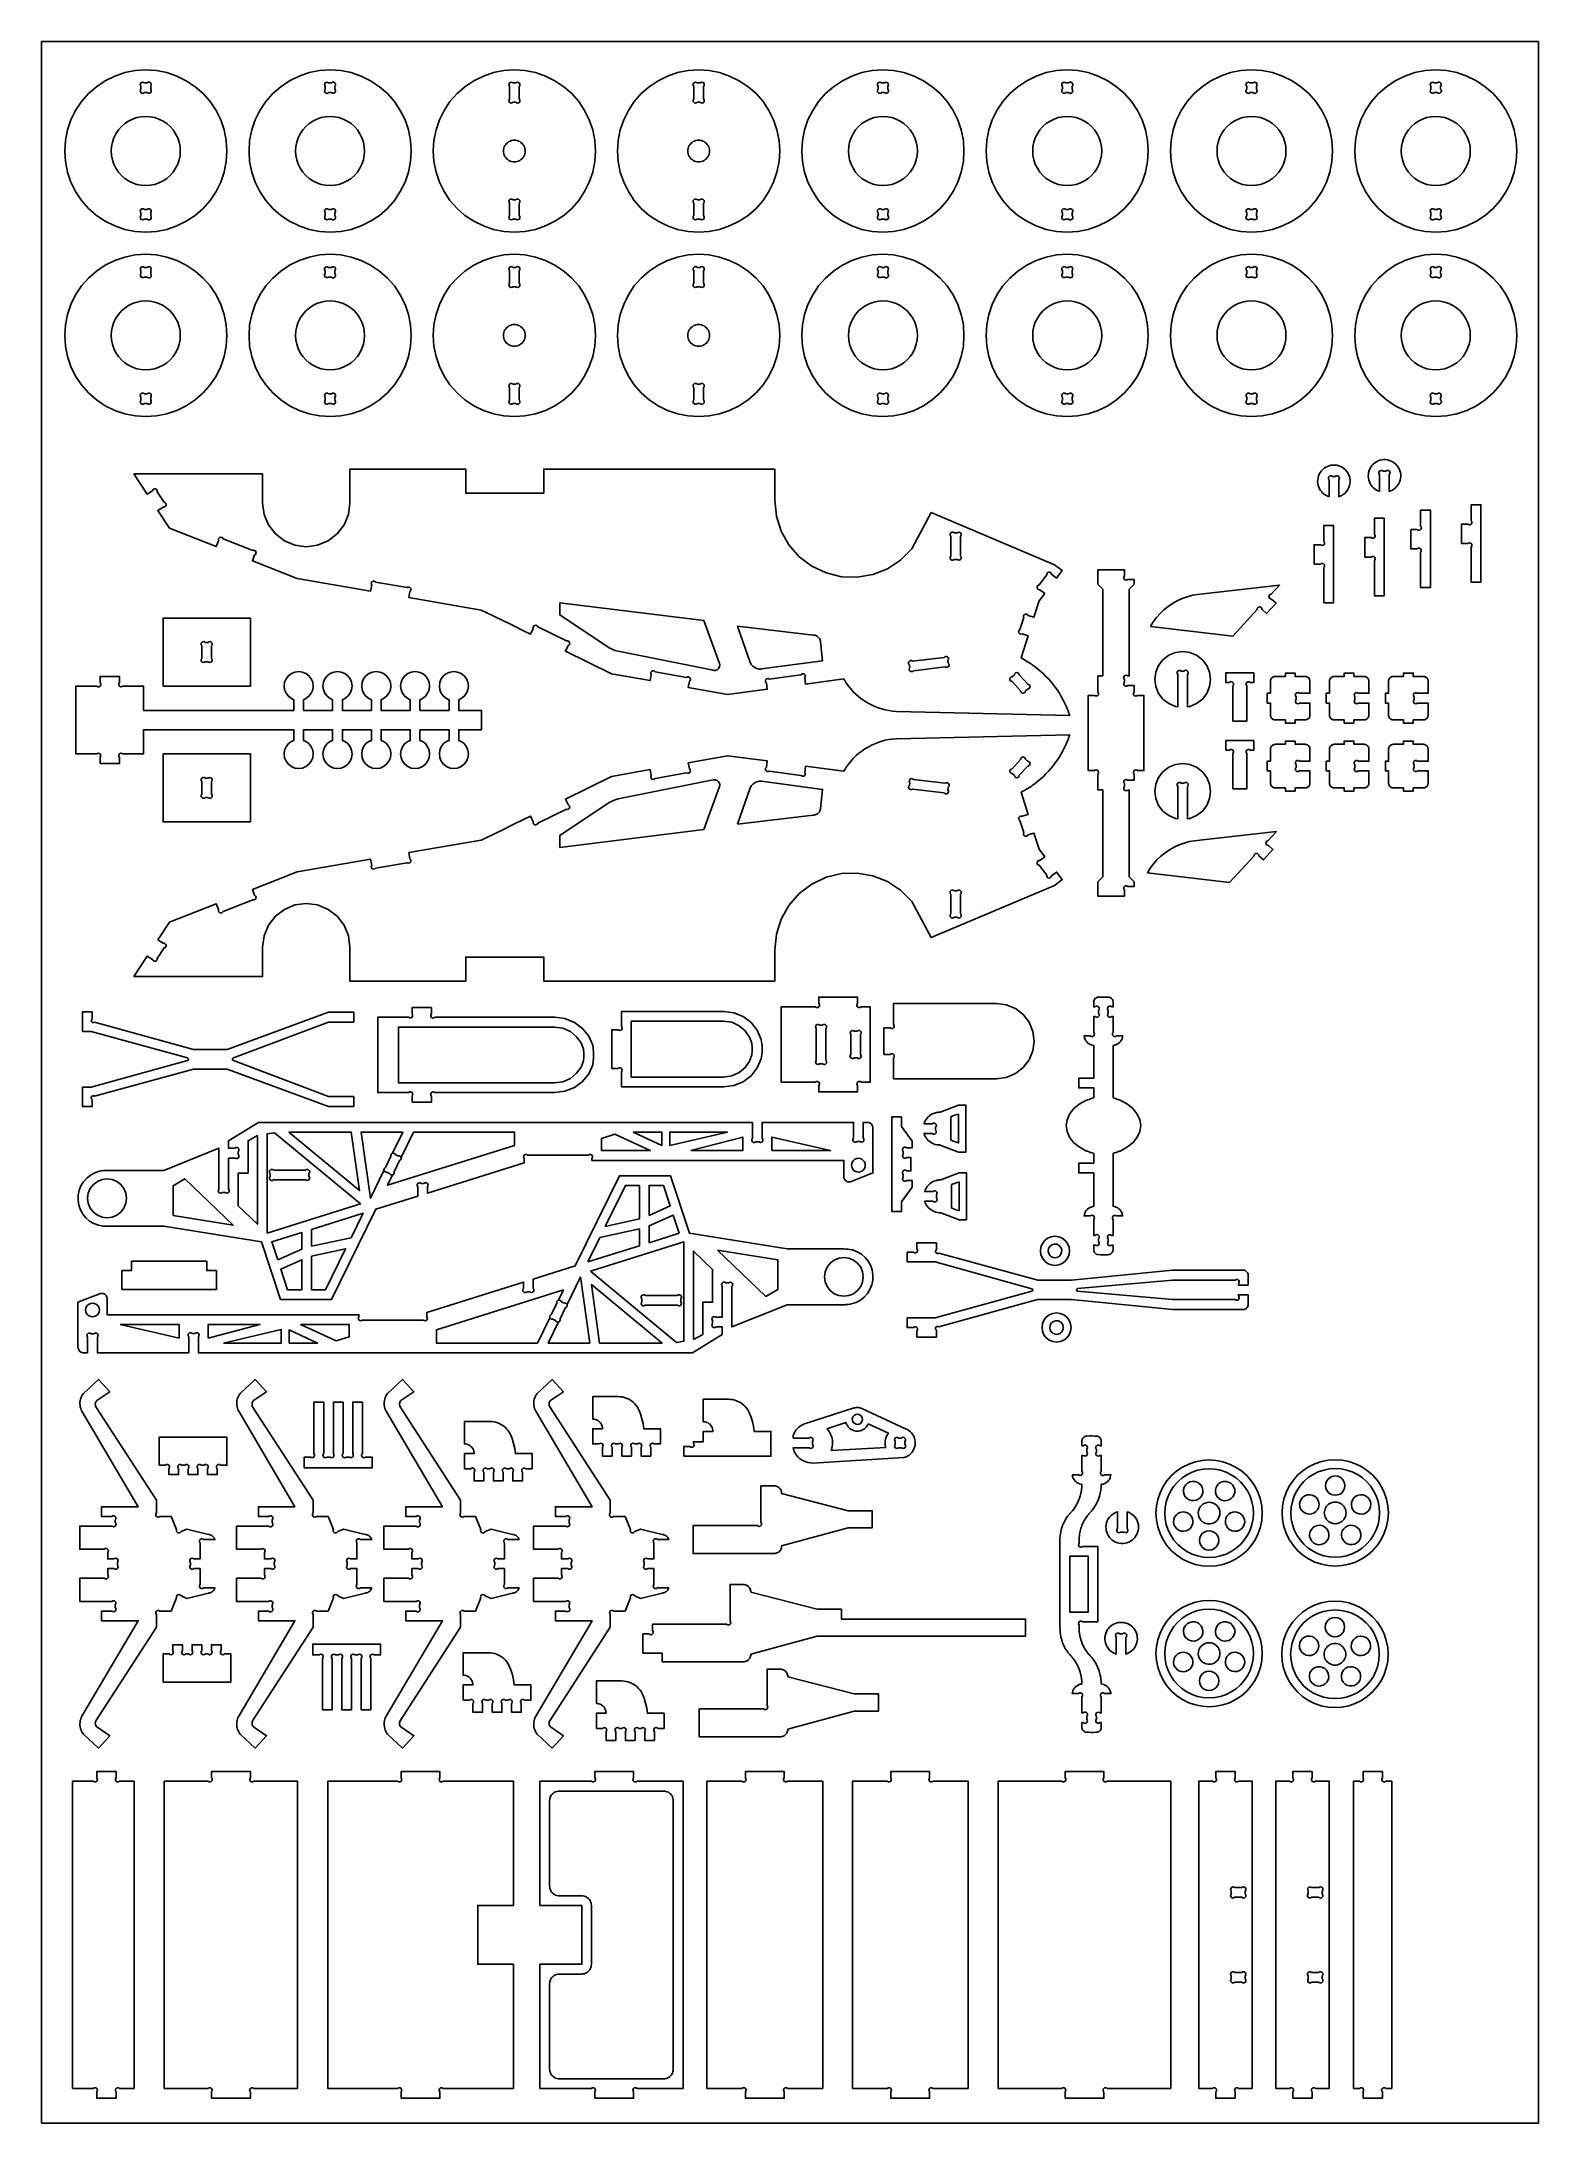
# Model space of a CAD drawing. Extents: x -1526 to 331, y -1653 to 928.
import ezdxf

# ---------------------------------------------------------------- set-up
doc = ezdxf.new("R2010")
doc.units = 0
doc.header["$MEASUREMENT"] = 0
doc.layers.get('0').update_dxf_attribs({"linetype": 'CONTINUOUS'})
doc.layers.add('ENGRAVE', color=1, linetype='CONTINUOUS')
doc.layers.add('LAYER_1', color=18, linetype='CONTINUOUS')

msp = doc.modelspace()

# ---------------------------------------------------------------- linework, layer by layer
msp.add_lwpolyline([(-1525.6, -1653.1), (-1525.6, 927.8), (331.1, 927.8), (331.1, -1653.1)], close=True)
at = {"layer": 'ENGRAVE'}
for points in [[(-882.6, 232.1), (-882.6, 217), (-824.1, 177.9), (-820.6, 175.8), (-816.9, 174), (-814.3, 173), (-810.4, 171.9), (-692.5, 148.4), (-691.2, 148.2), (-690, 148.3), (-688.8, 148.6), (-687.7, 149.1), (-686.7, 149.8), (-685.8, 150.7), (-685.1, 151.7), (-684.6, 152.9), (-684.4, 154.1), (-684.4, 155.3), (-684.6, 156.6), (-704.3, 210)], [(-645.2, 155.7), (-646, 156.9), (-646.6, 158.2), (-662.3, 203.1), (-568.6, 192), (-567.4, 191.9), (-566.3, 191.7), (-565.2, 191.4), (-564.2, 190.9), (-563.2, 190.3), (-562.3, 189.6), (-561.5, 188.8), (-560.8, 187.9), (-560.2, 186.9), (-559.8, 185.8), (-559.5, 184.7), (-559.3, 183.6), (-556.9, 160.1), (-632.5, 150), (-633.9, 149.9), (-635.4, 149.9), (-636.8, 150.1), (-638.3, 150.5), (-639.6, 151), (-640.9, 151.7), (-642.2, 152.5), (-643.3, 153.5), (-644.3, 154.5)], [(-882.6, -71.4), (-704.3, -49.2), (-684.6, 4.2), (-684.4, 5.4), (-684.4, 6.7), (-684.6, 7.9), (-685.1, 9), (-685.8, 10), (-686.7, 10.9), (-687.7, 11.6), (-688.8, 12.2), (-690, 12.5), (-691.2, 12.5), (-692.5, 12.4), (-810.4, -11.2), (-814.3, -12.3), (-816.9, -13.3), (-820.6, -15), (-824.1, -17.1), (-882.6, -56.3)], [(-662.3, -42.3), (-568.6, -31.2), (-567.4, -31.2), (-566.3, -31), (-565.2, -30.6), (-564.2, -30.2), (-563.2, -29.6), (-562.3, -28.8), (-561.5, -28), (-560.8, -27.1), (-560.2, -26.1), (-559.8, -25.1), (-559.5, -24), (-559.3, -22.8), (-556.9, 0.6), (-632.5, 10.8), (-633.9, 10.9), (-635.4, 10.8), (-636.8, 10.6), (-638.3, 10.2), (-639.6, 9.7), (-640.9, 9), (-642.2, 8.2), (-643.3, 7.3), (-644.3, 6.2), (-645.2, 5.1), (-646, 3.8), (-646.6, 2.5)], [(-1281.6, -515.6), (-1281.6, -474.9), (-1269.5, -474.9), (-1269.5, -435), (-1257.9, -428.6), (-1257.9, -538.4)], [(-1245.8, -549.6), (-1245.8, -426.5), (-1236.7, -425), (-1130, -513.3)], [(-1218.8, -424.2), (-1141.4, -424.2), (-1131.2, -496.7)], [(-1362.2, -527.6), (-1287.8, -539.6), (-1347.8, -482), (-1362.2, -490.8)], [(-844.8, -596.7), (-729, -560.4), (-729, -683.4), (-738.1, -685)], [(-716.9, -681.4), (-716.9, -571.6), (-693.2, -594.4), (-693.2, -635.1), (-705.3, -635.1), (-705.3, -675)], [(-687, -570.4), (-627, -628), (-612.5, -619.2), (-612.5, -582.4)], [(-833.4, -685.7), (-843.6, -613.3), (-756, -685.7)], [(-104.8, -944.2), (-98.4, -947.4), (-91.6, -949.7), (-84.5, -951.1), (-77.3, -951.6), (-70.1, -951.1), (-63.1, -949.7), (-56.3, -947.4), (-49.8, -944.2), (-43.8, -940.2), (-38.4, -935.5), (-33.7, -930.1), (-29.7, -924.1), (-26.5, -917.6), (-24.2, -910.8), (-22.8, -903.8), (-22.3, -896.6), (-22.8, -889.4), (-24.2, -882.4), (-26.5, -875.5), (-29.7, -869.1), (-33.7, -863.1), (-38.4, -857.7), (-43.8, -853), (-49.8, -849), (-56.3, -845.8), (-63.1, -843.5), (-70.1, -842.1), (-77.3, -841.6), (-84.5, -842.1), (-91.6, -843.5), (-98.4, -845.8), (-104.8, -849), (-110.8, -853), (-116.2, -857.7), (-121, -863.1), (-124.9, -869.1), (-128.1, -875.5), (-130.4, -882.4), (-131.8, -889.4), (-132.3, -896.6), (-131.8, -903.8), (-130.4, -910.8), (-128.1, -917.6), (-124.9, -924.1), (-121, -930.1), (-116.2, -935.5), (-110.8, -940.2)], [(45.6, -939.9), (40.2, -935.2), (35.5, -929.8), (31.5, -923.8), (28.3, -917.3), (26, -910.5), (24.6, -903.5), (24.1, -896.3), (24.6, -889.1), (26, -882), (28.3, -875.2), (31.5, -868.8), (35.5, -862.8), (40.2, -857.4), (45.6, -852.6), (51.6, -848.6), (58, -845.5), (64.9, -843.2), (71.9, -841.8), (79.1, -841.3), (86.3, -841.8), (93.3, -843.2), (100.1, -845.5), (106.6, -848.6), (112.6, -852.6), (118, -857.4), (122.7, -862.8), (126.7, -868.8), (129.9, -875.2), (132.2, -882), (133.6, -889.1), (134.1, -896.3), (133.6, -903.5), (132.2, -910.5), (129.9, -917.3), (126.7, -923.8), (122.7, -929.8), (118, -935.2), (112.6, -939.9), (106.6, -943.9), (100.1, -947.1), (93.3, -949.4), (86.3, -950.8), (79.1, -951.3), (71.9, -950.8), (64.9, -949.4), (58, -947.1), (51.6, -943.9)], [(-110.8, -1114.3), (-104.8, -1118.3), (-98.4, -1121.5), (-91.6, -1123.8), (-84.5, -1125.2), (-77.3, -1125.6), (-70.1, -1125.2), (-63.1, -1123.8), (-56.3, -1121.5), (-49.8, -1118.3), (-43.8, -1114.3), (-38.4, -1109.5), (-33.7, -1104.1), (-29.7, -1098.1), (-26.5, -1091.7), (-24.2, -1084.9), (-22.8, -1077.8), (-22.3, -1070.6), (-22.8, -1063.5), (-24.2, -1056.4), (-26.5, -1049.6), (-29.7, -1043.2), (-33.7, -1037.2), (-38.4, -1031.8), (-43.8, -1027), (-49.8, -1023), (-56.3, -1019.8), (-63.1, -1017.5), (-70.1, -1016.1), (-77.3, -1015.7), (-84.5, -1016.1), (-91.6, -1017.5), (-98.4, -1019.8), (-104.8, -1023), (-110.8, -1027), (-116.2, -1031.8), (-121, -1037.2), (-124.9, -1043.2), (-128.1, -1049.6), (-130.4, -1056.4), (-131.8, -1063.5), (-132.3, -1070.6), (-131.8, -1077.8), (-130.4, -1084.9), (-128.1, -1091.7), (-124.9, -1098.1), (-121, -1104.1), (-116.2, -1109.5)], [(51.3, -1119.2), (45.3, -1115.2), (39.9, -1110.5), (35.2, -1105.1), (31.2, -1099.1), (28, -1092.6), (25.7, -1085.8), (24.3, -1078.8), (23.8, -1071.6), (24.3, -1064.4), (25.7, -1057.4), (28, -1050.6), (31.2, -1044.1), (35.2, -1038.1), (39.9, -1032.7), (45.3, -1028), (51.3, -1024), (57.8, -1020.8), (64.6, -1018.5), (71.6, -1017.1), (78.8, -1016.6), (86, -1017.1), (93, -1018.5), (99.9, -1020.8), (106.3, -1024), (112.3, -1028), (117.7, -1032.7), (122.4, -1038.1), (126.4, -1044.1), (129.6, -1050.6), (131.9, -1057.4), (133.3, -1064.4), (133.8, -1071.6), (133.3, -1078.8), (131.9, -1085.8), (129.6, -1092.6), (126.4, -1099.1), (122.4, -1105.1), (117.7, -1110.5), (112.3, -1115.2), (106.3, -1119.2), (99.9, -1122.4), (93, -1124.7), (86, -1126.1), (78.8, -1126.6), (71.6, -1126.1), (64.6, -1124.7), (57.8, -1122.4)], [(-886.5, -1597.5), (-884.9, -1597.8), (-883.3, -1597.9), (-754, -1597.9), (-752.4, -1597.8), (-750.9, -1597.5), (-749.4, -1597), (-748, -1596.3), (-746.7, -1595.4), (-745.5, -1594.4), (-744.5, -1593.2), (-743.6, -1591.9), (-742.9, -1590.5), (-742.4, -1589), (-742.1, -1587.5), (-742, -1585.9), (-742, -1253.1), (-742.1, -1251.5), (-742.4, -1250), (-742.9, -1248.5), (-743.6, -1247.1), (-744.5, -1245.8), (-745.5, -1244.6), (-746.7, -1243.6), (-748, -1242.7), (-749.4, -1242), (-750.9, -1241.5), (-752.4, -1241.2), (-754, -1241.1), (-883.3, -1241.1), (-884.9, -1241.2), (-886.5, -1241.5), (-888, -1242), (-889.4, -1242.7), (-890.7, -1243.6), (-891.9, -1244.6), (-892.9, -1245.8), (-893.8, -1247.1), (-894.5, -1248.5), (-895, -1250), (-895.3, -1251.5), (-895.4, -1253.1), (-895.4, -1359), (-895.3, -1360.6), (-895, -1362.1), (-894.5, -1363.6), (-893.8, -1365), (-892.9, -1366.3), (-891.9, -1367.5), (-890.7, -1368.5), (-889.4, -1369.4), (-888, -1370.1), (-886.5, -1370.6), (-884.9, -1370.9), (-883.3, -1371), (-855.6, -1371), (-854.1, -1371.1), (-852.5, -1371.4), (-851, -1371.9), (-849.6, -1372.6), (-848.3, -1373.5), (-847.1, -1374.5), (-846.1, -1375.7), (-845.2, -1377), (-844.5, -1378.4), (-844, -1379.9), (-843.7, -1381.5), (-843.6, -1383), (-843.6, -1455.9), (-843.7, -1457.5), (-844, -1459.1), (-844.5, -1460.6), (-845.2, -1462), (-846.1, -1463.3), (-847.1, -1464.5), (-848.3, -1465.5), (-849.6, -1466.4), (-851, -1467.1), (-852.5, -1467.6), (-854.1, -1467.9), (-855.6, -1468), (-883.3, -1468), (-884.9, -1468.1), (-886.5, -1468.4), (-888, -1468.9), (-889.4, -1469.6), (-890.7, -1470.5), (-891.9, -1471.5), (-892.9, -1472.7), (-893.8, -1474), (-894.5, -1475.4), (-895, -1476.9), (-895.3, -1478.4), (-895.4, -1480), (-895.4, -1585.9), (-895.3, -1587.5), (-895, -1589), (-894.5, -1590.5), (-893.8, -1591.9), (-892.9, -1593.2), (-891.9, -1594.4), (-890.7, -1595.4), (-889.4, -1596.3), (-888, -1597)]]:
    msp.add_lwpolyline(points, close=True, dxfattribs=at)
for points in [[(-1090.4, -450.4), (-1077.6, -424.2), (-1129.2, -424.2), (-1117.7, -506.1), (-1101, -472)], [(-1090.2, -477.3), (-1096.5, -490.1), (-939, -440.7), (-939, -424.2), (-1064.2, -424.2), (-1079.6, -455.7)], [(-873.8, -637.9), (-857.1, -603.8), (-845.6, -685.7), (-897.2, -685.7), (-884.4, -659.6)], [(-884.6, -632.7), (-878.3, -619.8), (-1035.8, -669.3), (-1035.8, -685.7), (-910.6, -685.7), (-895.2, -654.3)]]:
    msp.add_lwpolyline(points, dxfattribs=at)
at = {"layer": 'LAYER_1'}
for points in [[(-1483.5, 741.8), (-1476.2, 730.9), (-1467.5, 721), (-1457.6, 712.3), (-1446.6, 705), (-1434.8, 699.2), (-1422.4, 695), (-1409.5, 692.4), (-1396.3, 691.5), (-1383.2, 692.4), (-1370.3, 695), (-1357.9, 699.2), (-1346.1, 705), (-1335.1, 712.3), (-1325.2, 721), (-1316.5, 730.9), (-1309.2, 741.8), (-1303.4, 753.6), (-1299.2, 766.1), (-1296.6, 779), (-1295.8, 792.1), (-1296.6, 805.3), (-1299.2, 818.2), (-1303.4, 830.6), (-1309.2, 842.4), (-1316.5, 853.4), (-1325.2, 863.3), (-1335.1, 871.9), (-1346.1, 879.2), (-1357.9, 885.1), (-1370.3, 889.3), (-1383.2, 891.9), (-1396.3, 892.7), (-1409.5, 891.9), (-1422.4, 889.3), (-1434.8, 885.1), (-1446.6, 879.2), (-1457.6, 871.9), (-1467.5, 863.3), (-1476.2, 853.4), (-1483.5, 842.4), (-1489.3, 830.6), (-1493.5, 818.2), (-1496.1, 805.3), (-1496.9, 792.1), (-1496.1, 779), (-1493.5, 766.1), (-1489.3, 753.6)], [(-1254.9, 741.8), (-1247.6, 730.9), (-1238.9, 721), (-1229, 712.3), (-1218, 705), (-1206.2, 699.2), (-1193.8, 695), (-1180.9, 692.4), (-1167.7, 691.5), (-1154.6, 692.4), (-1141.7, 695), (-1129.3, 699.2), (-1117.4, 705), (-1106.5, 712.3), (-1096.6, 721), (-1087.9, 730.9), (-1080.6, 741.8), (-1074.8, 753.6), (-1070.6, 766.1), (-1068, 779), (-1067.2, 792.1), (-1068, 805.3), (-1070.6, 818.2), (-1074.8, 830.6), (-1080.6, 842.4), (-1087.9, 853.4), (-1096.6, 863.3), (-1106.5, 871.9), (-1117.4, 879.2), (-1129.3, 885.1), (-1141.7, 889.3), (-1154.6, 891.9), (-1167.7, 892.7), (-1180.9, 891.9), (-1193.8, 889.3), (-1206.2, 885.1), (-1218, 879.2), (-1229, 871.9), (-1238.9, 863.3), (-1247.6, 853.4), (-1254.9, 842.4), (-1260.7, 830.6), (-1264.9, 818.2), (-1267.5, 805.3), (-1268.3, 792.1), (-1267.5, 779), (-1264.9, 766.1), (-1260.7, 753.6)], [(-1026.3, 741.8), (-1019, 730.9), (-1010.3, 721), (-1000.4, 712.3), (-989.4, 705), (-977.6, 699.2), (-965.2, 695), (-952.3, 692.4), (-939.1, 691.5), (-926, 692.4), (-913.1, 695), (-900.7, 699.2), (-888.8, 705), (-877.9, 712.3), (-868, 721), (-859.3, 730.9), (-852, 741.8), (-846.2, 753.6), (-842, 766.1), (-839.4, 779), (-838.6, 792.1), (-839.4, 805.3), (-842, 818.2), (-846.2, 830.6), (-852, 842.4), (-859.3, 853.4), (-868, 863.3), (-877.9, 871.9), (-888.8, 879.2), (-900.7, 885.1), (-913.1, 889.3), (-926, 891.9), (-939.1, 892.7), (-952.3, 891.9), (-965.2, 889.3), (-977.6, 885.1), (-989.4, 879.2), (-1000.4, 871.9), (-1010.3, 863.3), (-1019, 853.4), (-1026.3, 842.4), (-1032.1, 830.6), (-1036.3, 818.2), (-1038.9, 805.3), (-1039.7, 792.1), (-1038.9, 779), (-1036.3, 766.1), (-1032.1, 753.6)], [(-797.7, 741.8), (-790.4, 730.9), (-781.7, 721), (-771.8, 712.3), (-760.8, 705), (-749, 699.2), (-736.6, 695), (-723.7, 692.4), (-710.5, 691.5), (-697.4, 692.4), (-684.5, 695), (-672.1, 699.2), (-660.2, 705), (-649.3, 712.3), (-639.4, 721), (-630.7, 730.9), (-623.4, 741.8), (-617.6, 753.6), (-613.4, 766.1), (-610.8, 779), (-610, 792.1), (-610.8, 805.3), (-613.4, 818.2), (-617.6, 830.6), (-623.4, 842.4), (-630.7, 853.4), (-639.4, 863.3), (-649.3, 871.9), (-660.2, 879.2), (-672.1, 885.1), (-684.5, 889.3), (-697.4, 891.9), (-710.5, 892.7), (-723.7, 891.9), (-736.6, 889.3), (-749, 885.1), (-760.8, 879.2), (-771.8, 871.9), (-781.7, 863.3), (-790.4, 853.4), (-797.7, 842.4), (-803.5, 830.6), (-807.7, 818.2), (-810.3, 805.3), (-811.1, 792.1), (-810.3, 779), (-807.7, 766.1), (-803.5, 753.6)], [(-569.1, 741.8), (-561.8, 730.9), (-553.1, 721), (-543.2, 712.3), (-532.2, 705), (-520.4, 699.2), (-508, 695), (-495.1, 692.4), (-481.9, 691.5), (-468.8, 692.4), (-455.9, 695), (-443.4, 699.2), (-431.6, 705), (-420.7, 712.3), (-410.8, 721), (-402.1, 730.9), (-394.8, 741.8), (-389, 753.6), (-384.8, 766.1), (-382.2, 779), (-381.4, 792.1), (-382.2, 805.3), (-384.8, 818.2), (-389, 830.6), (-394.8, 842.4), (-402.1, 853.4), (-410.8, 863.3), (-420.7, 871.9), (-431.6, 879.2), (-443.4, 885.1), (-455.9, 889.3), (-468.8, 891.9), (-481.9, 892.7), (-495.1, 891.9), (-508, 889.3), (-520.4, 885.1), (-532.2, 879.2), (-543.2, 871.9), (-553.1, 863.3), (-561.8, 853.4), (-569.1, 842.4), (-574.9, 830.6), (-579.1, 818.2), (-581.7, 805.3), (-582.5, 792.1), (-581.7, 779), (-579.1, 766.1), (-574.9, 753.6)], [(-333.2, 730.9), (-324.5, 721), (-314.6, 712.3), (-303.6, 705), (-291.8, 699.2), (-279.4, 695), (-266.5, 692.4), (-253.3, 691.5), (-240.2, 692.4), (-227.3, 695), (-214.8, 699.2), (-203, 705), (-192.1, 712.3), (-182.2, 721), (-173.5, 730.9), (-166.2, 741.8), (-160.4, 753.6), (-156.2, 766.1), (-153.6, 779), (-152.8, 792.1), (-153.6, 805.3), (-156.2, 818.2), (-160.4, 830.6), (-166.2, 842.4), (-173.5, 853.4), (-182.2, 863.3), (-192.1, 871.9), (-203, 879.2), (-214.8, 885.1), (-227.3, 889.3), (-240.2, 891.9), (-253.3, 892.7), (-266.5, 891.9), (-279.4, 889.3), (-291.8, 885.1), (-303.6, 879.2), (-314.6, 871.9), (-324.5, 863.3), (-333.2, 853.4), (-340.5, 842.4), (-346.3, 830.6), (-350.5, 818.2), (-353.1, 805.3), (-353.9, 792.1), (-353.1, 779), (-350.5, 766.1), (-346.3, 753.6), (-340.5, 741.8)], [(-104.6, 730.9), (-95.9, 721), (-86, 712.3), (-75, 705), (-63.2, 699.2), (-50.8, 695), (-37.9, 692.4), (-24.7, 691.5), (-11.6, 692.4), (1.3, 695), (13.8, 699.2), (25.6, 705), (36.5, 712.3), (46.4, 721), (55.1, 730.9), (62.4, 741.8), (68.2, 753.6), (72.4, 766.1), (75, 779), (75.9, 792.1), (75, 805.3), (72.4, 818.2), (68.2, 830.6), (62.4, 842.4), (55.1, 853.4), (46.4, 863.3), (36.5, 871.9), (25.6, 879.2), (13.8, 885.1), (1.3, 889.3), (-11.6, 891.9), (-24.7, 892.7), (-37.9, 891.9), (-50.8, 889.3), (-63.2, 885.1), (-75, 879.2), (-86, 871.9), (-95.9, 863.3), (-104.6, 853.4), (-111.9, 842.4), (-117.7, 830.6), (-121.9, 818.2), (-124.5, 805.3), (-125.3, 792.1), (-124.5, 779), (-121.9, 766.1), (-117.7, 753.6), (-111.9, 741.8)], [(124, 730.9), (132.7, 721), (142.6, 712.3), (153.6, 705), (165.4, 699.2), (177.8, 695), (190.7, 692.4), (203.9, 691.5), (217, 692.4), (229.9, 695), (242.4, 699.2), (254.2, 705), (265.1, 712.3), (275, 721), (283.7, 730.9), (291, 741.8), (296.8, 753.6), (301, 766.1), (303.6, 779), (304.5, 792.1), (303.6, 805.3), (301, 818.2), (296.8, 830.6), (291, 842.4), (283.7, 853.4), (275, 863.3), (265.1, 871.9), (254.2, 879.2), (242.4, 885.1), (229.9, 889.3), (217, 891.9), (203.9, 892.7), (190.7, 891.9), (177.8, 889.3), (165.4, 885.1), (153.6, 879.2), (142.6, 871.9), (132.7, 863.3), (124, 853.4), (116.7, 842.4), (110.9, 830.6), (106.7, 818.2), (104.1, 805.3), (103.3, 792.1), (104.1, 779), (106.7, 766.1), (110.9, 753.6), (116.7, 741.8)], [(-1435.9, 775.8), (-1433.4, 770.7), (-1430.3, 766.1), (-1426.6, 761.9), (-1422.4, 758.2), (-1417.7, 755.1), (-1412.7, 752.6), (-1407.4, 750.8), (-1401.9, 749.7), (-1396.3, 749.4), (-1390.8, 749.7), (-1385.3, 750.8), (-1380, 752.6), (-1375, 755.1), (-1370.3, 758.2), (-1366.1, 761.9), (-1362.4, 766.1), (-1359.3, 770.7), (-1356.8, 775.8), (-1355, 781.1), (-1353.9, 786.5), (-1353.6, 792.1), (-1353.9, 797.7), (-1355, 803.2), (-1356.8, 808.5), (-1359.3, 813.5), (-1362.4, 818.2), (-1366.1, 822.4), (-1370.3, 826.1), (-1375, 829.2), (-1380, 831.7), (-1385.3, 833.5), (-1390.8, 834.5), (-1396.3, 834.9), (-1401.9, 834.5), (-1407.4, 833.5), (-1412.7, 831.7), (-1417.7, 829.2), (-1422.4, 826.1), (-1426.6, 822.4), (-1430.3, 818.2), (-1433.4, 813.5), (-1435.9, 808.5), (-1437.7, 803.2), (-1438.8, 797.7), (-1439.1, 792.1), (-1438.8, 786.5), (-1437.7, 781.1)], [(-1207.3, 775.8), (-1204.8, 770.7), (-1201.7, 766.1), (-1198, 761.9), (-1193.8, 758.2), (-1189.1, 755.1), (-1184.1, 752.6), (-1178.8, 750.8), (-1173.3, 749.7), (-1167.7, 749.4), (-1162.2, 749.7), (-1156.7, 750.8), (-1151.4, 752.6), (-1146.4, 755.1), (-1141.7, 758.2), (-1137.5, 761.9), (-1133.8, 766.1), (-1130.7, 770.7), (-1128.2, 775.8), (-1126.4, 781.1), (-1125.3, 786.5), (-1125, 792.1), (-1125.3, 797.7), (-1126.4, 803.2), (-1128.2, 808.5), (-1130.7, 813.5), (-1133.8, 818.2), (-1137.5, 822.4), (-1141.7, 826.1), (-1146.4, 829.2), (-1151.4, 831.7), (-1156.7, 833.5), (-1162.2, 834.5), (-1167.7, 834.9), (-1173.3, 834.5), (-1178.8, 833.5), (-1184.1, 831.7), (-1189.1, 829.2), (-1193.8, 826.1), (-1198, 822.4), (-1201.7, 818.2), (-1204.8, 813.5), (-1207.3, 808.5), (-1209.1, 803.2), (-1210.2, 797.7), (-1210.5, 792.1), (-1210.2, 786.5), (-1209.1, 781.1)], [(-521.5, 775.8), (-519, 770.7), (-515.9, 766.1), (-512.2, 761.9), (-508, 758.2), (-503.3, 755.1), (-498.3, 752.6), (-493, 750.8), (-487.5, 749.7), (-481.9, 749.4), (-476.4, 749.7), (-470.9, 750.8), (-465.6, 752.6), (-460.6, 755.1), (-455.9, 758.2), (-451.7, 761.9), (-448, 766.1), (-444.9, 770.7), (-442.4, 775.8), (-440.6, 781.1), (-439.5, 786.5), (-439.2, 792.1), (-439.5, 797.7), (-440.6, 803.2), (-442.4, 808.5), (-444.9, 813.5), (-448, 818.2), (-451.7, 822.4), (-455.9, 826.1), (-460.6, 829.2), (-465.6, 831.7), (-470.9, 833.5), (-476.4, 834.5), (-481.9, 834.9), (-487.5, 834.5), (-493, 833.5), (-498.3, 831.7), (-503.3, 829.2), (-508, 826.1), (-512.2, 822.4), (-515.9, 818.2), (-519, 813.5), (-521.5, 808.5), (-523.3, 803.2), (-524.4, 797.7), (-524.7, 792.1), (-524.4, 786.5), (-523.3, 781.1)], [(-290.4, 770.7), (-287.3, 766.1), (-283.6, 761.9), (-279.4, 758.2), (-274.7, 755.1), (-269.7, 752.6), (-264.4, 750.8), (-258.9, 749.7), (-253.3, 749.4), (-247.8, 749.7), (-242.3, 750.8), (-237, 752.6), (-232, 755.1), (-227.3, 758.2), (-223.1, 761.9), (-219.4, 766.1), (-216.3, 770.7), (-213.8, 775.8), (-212, 781.1), (-210.9, 786.5), (-210.6, 792.1), (-210.9, 797.7), (-212, 803.2), (-213.8, 808.5), (-216.3, 813.5), (-219.4, 818.2), (-223.1, 822.4), (-227.3, 826.1), (-232, 829.2), (-237, 831.7), (-242.3, 833.5), (-247.8, 834.5), (-253.3, 834.9), (-258.9, 834.5), (-264.4, 833.5), (-269.7, 831.7), (-274.7, 829.2), (-279.4, 826.1), (-283.6, 822.4), (-287.3, 818.2), (-290.4, 813.5), (-292.9, 808.5), (-294.7, 803.2), (-295.8, 797.7), (-296.1, 792.1), (-295.8, 786.5), (-294.7, 781.1), (-292.9, 775.8)], [(-61.8, 770.7), (-58.7, 766.1), (-55, 761.9), (-50.8, 758.2), (-46.1, 755.1), (-41.1, 752.6), (-35.8, 750.8), (-30.3, 749.7), (-24.7, 749.4), (-19.2, 749.7), (-13.7, 750.8), (-8.4, 752.6), (-3.4, 755.1), (1.3, 758.2), (5.5, 761.9), (9.2, 766.1), (12.3, 770.7), (14.8, 775.8), (16.6, 781.1), (17.7, 786.5), (18, 792.1), (17.7, 797.7), (16.6, 803.2), (14.8, 808.5), (12.3, 813.5), (9.2, 818.2), (5.5, 822.4), (1.3, 826.1), (-3.4, 829.2), (-8.4, 831.7), (-13.7, 833.5), (-19.2, 834.5), (-24.7, 834.9), (-30.3, 834.5), (-35.8, 833.5), (-41.1, 831.7), (-46.1, 829.2), (-50.8, 826.1), (-55, 822.4), (-58.7, 818.2), (-61.8, 813.5), (-64.3, 808.5), (-66.1, 803.2), (-67.2, 797.7), (-67.5, 792.1), (-67.2, 786.5), (-66.1, 781.1), (-64.3, 775.8)], [(169.9, 766.1), (173.6, 761.9), (177.8, 758.2), (182.5, 755.1), (187.5, 752.6), (192.8, 750.8), (198.3, 749.7), (203.9, 749.4), (209.4, 749.7), (214.9, 750.8), (220.2, 752.6), (225.2, 755.1), (229.9, 758.2), (234.1, 761.9), (237.8, 766.1), (240.9, 770.7), (243.4, 775.8), (245.2, 781.1), (246.3, 786.5), (246.6, 792.1), (246.3, 797.7), (245.2, 803.2), (243.4, 808.5), (240.9, 813.5), (237.8, 818.2), (234.1, 822.4), (229.9, 826.1), (225.2, 829.2), (220.2, 831.7), (214.9, 833.5), (209.4, 834.5), (203.9, 834.9), (198.3, 834.5), (192.8, 833.5), (187.5, 831.7), (182.5, 829.2), (177.8, 826.1), (173.6, 822.4), (169.9, 818.2), (166.8, 813.5), (164.3, 808.5), (162.5, 803.2), (161.4, 797.7), (161.1, 792.1), (161.4, 786.5), (162.5, 781.1), (164.3, 775.8), (166.8, 770.7)], [(-951.6, 787), (-950.8, 785.4), (-949.8, 783.9), (-948.7, 782.6), (-947.3, 781.5), (-945.9, 780.5), (-944.3, 779.7), (-942.6, 779.1), (-940.9, 778.8), (-939.1, 778.7), (-937.4, 778.8), (-935.7, 779.1), (-934, 779.7), (-932.4, 780.5), (-931, 781.5), (-929.6, 782.6), (-928.5, 783.9), (-927.5, 785.4), (-926.7, 787), (-926.2, 788.7), (-925.8, 790.4), (-925.7, 792.1), (-925.8, 793.9), (-926.2, 795.6), (-926.7, 797.3), (-927.5, 798.9), (-928.5, 800.3), (-929.6, 801.6), (-931, 802.8), (-932.4, 803.8), (-934, 804.5), (-935.7, 805.1), (-937.4, 805.5), (-939.1, 805.6), (-940.9, 805.5), (-942.6, 805.1), (-944.3, 804.5), (-945.9, 803.8), (-947.3, 802.8), (-948.7, 801.6), (-949.8, 800.3), (-950.8, 798.9), (-951.6, 797.3), (-952.1, 795.6), (-952.5, 793.9), (-952.6, 792.1), (-952.5, 790.4), (-952.1, 788.7)], [(-723, 787), (-722.2, 785.4), (-721.2, 783.9), (-720.1, 782.6), (-718.7, 781.5), (-717.3, 780.5), (-715.7, 779.7), (-714, 779.1), (-712.3, 778.8), (-710.5, 778.7), (-708.8, 778.8), (-707.1, 779.1), (-705.4, 779.7), (-703.8, 780.5), (-702.4, 781.5), (-701, 782.6), (-699.9, 783.9), (-698.9, 785.4), (-698.1, 787), (-697.6, 788.7), (-697.2, 790.4), (-697.1, 792.1), (-697.2, 793.9), (-697.6, 795.6), (-698.1, 797.3), (-698.9, 798.9), (-699.9, 800.3), (-701, 801.6), (-702.4, 802.8), (-703.8, 803.8), (-705.4, 804.5), (-707.1, 805.1), (-708.8, 805.5), (-710.5, 805.6), (-712.3, 805.5), (-714, 805.1), (-715.7, 804.5), (-717.3, 803.8), (-718.7, 802.8), (-720.1, 801.6), (-721.2, 800.3), (-722.2, 798.9), (-723, 797.3), (-723.5, 795.6), (-723.9, 793.9), (-724, 792.1), (-723.9, 790.4), (-723.5, 788.7)], [(-1483.5, 513.2), (-1476.2, 502.3), (-1467.5, 492.4), (-1457.6, 483.7), (-1446.6, 476.4), (-1434.8, 470.6), (-1422.4, 466.4), (-1409.5, 463.8), (-1396.3, 462.9), (-1383.2, 463.8), (-1370.3, 466.4), (-1357.9, 470.6), (-1346.1, 476.4), (-1335.1, 483.7), (-1325.2, 492.4), (-1316.5, 502.3), (-1309.2, 513.2), (-1303.4, 525), (-1299.2, 537.5), (-1296.6, 550.4), (-1295.8, 563.5), (-1296.6, 576.7), (-1299.2, 589.6), (-1303.4, 602), (-1309.2, 613.8), (-1316.5, 624.8), (-1325.2, 634.7), (-1335.1, 643.3), (-1346.1, 650.6), (-1357.9, 656.5), (-1370.3, 660.7), (-1383.2, 663.3), (-1396.3, 664.1), (-1409.5, 663.3), (-1422.4, 660.7), (-1434.8, 656.5), (-1446.6, 650.6), (-1457.6, 643.3), (-1467.5, 634.7), (-1476.2, 624.8), (-1483.5, 613.8), (-1489.3, 602), (-1493.5, 589.6), (-1496.1, 576.7), (-1496.9, 563.5), (-1496.1, 550.4), (-1493.5, 537.5), (-1489.3, 525)], [(-1254.9, 513.2), (-1247.6, 502.3), (-1238.9, 492.4), (-1229, 483.7), (-1218, 476.4), (-1206.2, 470.6), (-1193.8, 466.4), (-1180.9, 463.8), (-1167.7, 462.9), (-1154.6, 463.8), (-1141.7, 466.4), (-1129.3, 470.6), (-1117.4, 476.4), (-1106.5, 483.7), (-1096.6, 492.4), (-1087.9, 502.3), (-1080.6, 513.2), (-1074.8, 525), (-1070.6, 537.5), (-1068, 550.4), (-1067.2, 563.5), (-1068, 576.7), (-1070.6, 589.6), (-1074.8, 602), (-1080.6, 613.8), (-1087.9, 624.8), (-1096.6, 634.7), (-1106.5, 643.3), (-1117.4, 650.6), (-1129.3, 656.5), (-1141.7, 660.7), (-1154.6, 663.3), (-1167.7, 664.1), (-1180.9, 663.3), (-1193.8, 660.7), (-1206.2, 656.5), (-1218, 650.6), (-1229, 643.3), (-1238.9, 634.7), (-1247.6, 624.8), (-1254.9, 613.8), (-1260.7, 602), (-1264.9, 589.6), (-1267.5, 576.7), (-1268.3, 563.5), (-1267.5, 550.4), (-1264.9, 537.5), (-1260.7, 525)], [(-1026.3, 513.2), (-1019, 502.3), (-1010.3, 492.4), (-1000.4, 483.7), (-989.4, 476.4), (-977.6, 470.6), (-965.2, 466.4), (-952.3, 463.8), (-939.1, 462.9), (-926, 463.8), (-913.1, 466.4), (-900.7, 470.6), (-888.8, 476.4), (-877.9, 483.7), (-868, 492.4), (-859.3, 502.3), (-852, 513.2), (-846.2, 525), (-842, 537.5), (-839.4, 550.4), (-838.6, 563.5), (-839.4, 576.7), (-842, 589.6), (-846.2, 602), (-852, 613.8), (-859.3, 624.8), (-868, 634.7), (-877.9, 643.3), (-888.8, 650.6), (-900.7, 656.5), (-913.1, 660.7), (-926, 663.3), (-939.1, 664.1), (-952.3, 663.3), (-965.2, 660.7), (-977.6, 656.5), (-989.4, 650.6), (-1000.4, 643.3), (-1010.3, 634.7), (-1019, 624.8), (-1026.3, 613.8), (-1032.1, 602), (-1036.3, 589.6), (-1038.9, 576.7), (-1039.7, 563.5), (-1038.9, 550.4), (-1036.3, 537.5), (-1032.1, 525)], [(-790.4, 502.3), (-781.7, 492.4), (-771.8, 483.7), (-760.8, 476.4), (-749, 470.6), (-736.6, 466.4), (-723.7, 463.8), (-710.5, 462.9), (-697.4, 463.8), (-684.5, 466.4), (-672.1, 470.6), (-660.2, 476.4), (-649.3, 483.7), (-639.4, 492.4), (-630.7, 502.3), (-623.4, 513.2), (-617.6, 525), (-613.4, 537.5), (-610.8, 550.4), (-610, 563.5), (-610.8, 576.7), (-613.4, 589.6), (-617.6, 602), (-623.4, 613.8), (-630.7, 624.8), (-639.4, 634.7), (-649.3, 643.3), (-660.2, 650.6), (-672.1, 656.5), (-684.5, 660.7), (-697.4, 663.3), (-710.5, 664.1), (-723.7, 663.3), (-736.6, 660.7), (-749, 656.5), (-760.8, 650.6), (-771.8, 643.3), (-781.7, 634.7), (-790.4, 624.8), (-797.7, 613.8), (-803.5, 602), (-807.7, 589.6), (-810.3, 576.7), (-811.1, 563.5), (-810.3, 550.4), (-807.7, 537.5), (-803.5, 525), (-797.7, 513.2)], [(-561.8, 502.3), (-553.1, 492.4), (-543.2, 483.7), (-532.2, 476.4), (-520.4, 470.6), (-508, 466.4), (-495.1, 463.8), (-481.9, 462.9), (-468.8, 463.8), (-455.9, 466.4), (-443.4, 470.6), (-431.6, 476.4), (-420.7, 483.7), (-410.8, 492.4), (-402.1, 502.3), (-394.8, 513.2), (-389, 525), (-384.8, 537.5), (-382.2, 550.4), (-381.4, 563.5), (-382.2, 576.7), (-384.8, 589.6), (-389, 602), (-394.8, 613.8), (-402.1, 624.8), (-410.8, 634.7), (-420.7, 643.3), (-431.6, 650.6), (-443.4, 656.5), (-455.9, 660.7), (-468.8, 663.3), (-481.9, 664.1), (-495.1, 663.3), (-508, 660.7), (-520.4, 656.5), (-532.2, 650.6), (-543.2, 643.3), (-553.1, 634.7), (-561.8, 624.8), (-569.1, 613.8), (-574.9, 602), (-579.1, 589.6), (-581.7, 576.7), (-582.5, 563.5), (-581.7, 550.4), (-579.1, 537.5), (-574.9, 525), (-569.1, 513.2)], [(-333.2, 502.3), (-324.5, 492.4), (-314.6, 483.7), (-303.6, 476.4), (-291.8, 470.6), (-279.4, 466.4), (-266.5, 463.8), (-253.3, 462.9), (-240.2, 463.8), (-227.3, 466.4), (-214.8, 470.6), (-203, 476.4), (-192.1, 483.7), (-182.2, 492.4), (-173.5, 502.3), (-166.2, 513.2), (-160.4, 525), (-156.2, 537.5), (-153.6, 550.4), (-152.8, 563.5), (-153.6, 576.7), (-156.2, 589.6), (-160.4, 602), (-166.2, 613.8), (-173.5, 624.8), (-182.2, 634.7), (-192.1, 643.3), (-203, 650.6), (-214.8, 656.5), (-227.3, 660.7), (-240.2, 663.3), (-253.3, 664.1), (-266.5, 663.3), (-279.4, 660.7), (-291.8, 656.5), (-303.6, 650.6), (-314.6, 643.3), (-324.5, 634.7), (-333.2, 624.8), (-340.5, 613.8), (-346.3, 602), (-350.5, 589.6), (-353.1, 576.7), (-353.9, 563.5), (-353.1, 550.4), (-350.5, 537.5), (-346.3, 525), (-340.5, 513.2)], [(-95.9, 492.4), (-86, 483.7), (-75, 476.4), (-63.2, 470.6), (-50.8, 466.4), (-37.9, 463.8), (-24.7, 462.9), (-11.6, 463.8), (1.3, 466.4), (13.8, 470.6), (25.6, 476.4), (36.5, 483.7), (46.4, 492.4), (55.1, 502.3), (62.4, 513.2), (68.2, 525), (72.4, 537.5), (75, 550.4), (75.9, 563.5), (75, 576.7), (72.4, 589.6), (68.2, 602), (62.4, 613.8), (55.1, 624.8), (46.4, 634.7), (36.5, 643.3), (25.6, 650.6), (13.8, 656.5), (1.3, 660.7), (-11.6, 663.3), (-24.7, 664.1), (-37.9, 663.3), (-50.8, 660.7), (-63.2, 656.5), (-75, 650.6), (-86, 643.3), (-95.9, 634.7), (-104.6, 624.8), (-111.9, 613.8), (-117.7, 602), (-121.9, 589.6), (-124.5, 576.7), (-125.3, 563.5), (-124.5, 550.4), (-121.9, 537.5), (-117.7, 525), (-111.9, 513.2), (-104.6, 502.3)], [(142.6, 483.7), (153.6, 476.4), (165.4, 470.6), (177.8, 466.4), (190.7, 463.8), (203.9, 462.9), (217, 463.8), (229.9, 466.4), (242.4, 470.6), (254.2, 476.4), (265.1, 483.7), (275, 492.4), (283.7, 502.3), (291, 513.2), (296.8, 525), (301, 537.5), (303.6, 550.4), (304.5, 563.5), (303.6, 576.7), (301, 589.6), (296.8, 602), (291, 613.8), (283.7, 624.8), (275, 634.7), (265.1, 643.3), (254.2, 650.6), (242.4, 656.5), (229.9, 660.7), (217, 663.3), (203.9, 664.1), (190.7, 663.3), (177.8, 660.7), (165.4, 656.5), (153.6, 650.6), (142.6, 643.3), (132.7, 634.7), (124, 624.8), (116.7, 613.8), (110.9, 602), (106.7, 589.6), (104.1, 576.7), (103.3, 563.5), (104.1, 550.4), (106.7, 537.5), (110.9, 525), (116.7, 513.2), (124, 502.3), (132.7, 492.4)], [(-1435.9, 547.2), (-1433.4, 542.1), (-1430.3, 537.5), (-1426.6, 533.3), (-1422.4, 529.6), (-1417.7, 526.5), (-1412.7, 524), (-1407.4, 522.2), (-1401.9, 521.1), (-1396.3, 520.8), (-1390.8, 521.1), (-1385.3, 522.2), (-1380, 524), (-1375, 526.5), (-1370.3, 529.6), (-1366.1, 533.3), (-1362.4, 537.5), (-1359.3, 542.1), (-1356.8, 547.2), (-1355, 552.5), (-1353.9, 557.9), (-1353.6, 563.5), (-1353.9, 569.1), (-1355, 574.6), (-1356.8, 579.9), (-1359.3, 584.9), (-1362.4, 589.6), (-1366.1, 593.8), (-1370.3, 597.5), (-1375, 600.6), (-1380, 603.1), (-1385.3, 604.8), (-1390.8, 605.9), (-1396.3, 606.3), (-1401.9, 605.9), (-1407.4, 604.8), (-1412.7, 603.1), (-1417.7, 600.6), (-1422.4, 597.5), (-1426.6, 593.8), (-1430.3, 589.6), (-1433.4, 584.9), (-1435.9, 579.9), (-1437.7, 574.6), (-1438.8, 569.1), (-1439.1, 563.5), (-1438.8, 557.9), (-1437.7, 552.5)], [(-1207.3, 547.2), (-1204.8, 542.1), (-1201.7, 537.5), (-1198, 533.3), (-1193.8, 529.6), (-1189.1, 526.5), (-1184.1, 524), (-1178.8, 522.2), (-1173.3, 521.1), (-1167.7, 520.8), (-1162.2, 521.1), (-1156.7, 522.2), (-1151.4, 524), (-1146.4, 526.5), (-1141.7, 529.6), (-1137.5, 533.3), (-1133.8, 537.5), (-1130.7, 542.1), (-1128.2, 547.2), (-1126.4, 552.5), (-1125.3, 557.9), (-1125, 563.5), (-1125.3, 569.1), (-1126.4, 574.6), (-1128.2, 579.9), (-1130.7, 584.9), (-1133.8, 589.6), (-1137.5, 593.8), (-1141.7, 597.5), (-1146.4, 600.6), (-1151.4, 603.1), (-1156.7, 604.8), (-1162.2, 605.9), (-1167.7, 606.3), (-1173.3, 605.9), (-1178.8, 604.8), (-1184.1, 603.1), (-1189.1, 600.6), (-1193.8, 597.5), (-1198, 593.8), (-1201.7, 589.6), (-1204.8, 584.9), (-1207.3, 579.9), (-1209.1, 574.6), (-1210.2, 569.1), (-1210.5, 563.5), (-1210.2, 557.9), (-1209.1, 552.5)], [(-519, 542.1), (-515.9, 537.5), (-512.2, 533.3), (-508, 529.6), (-503.3, 526.5), (-498.3, 524), (-493, 522.2), (-487.5, 521.1), (-481.9, 520.8), (-476.4, 521.1), (-470.9, 522.2), (-465.6, 524), (-460.6, 526.5), (-455.9, 529.6), (-451.7, 533.3), (-448, 537.5), (-444.9, 542.1), (-442.4, 547.2), (-440.6, 552.5), (-439.5, 557.9), (-439.2, 563.5), (-439.5, 569.1), (-440.6, 574.6), (-442.4, 579.9), (-444.9, 584.9), (-448, 589.6), (-451.7, 593.8), (-455.9, 597.5), (-460.6, 600.6), (-465.6, 603.1), (-470.9, 604.8), (-476.4, 605.9), (-481.9, 606.3), (-487.5, 605.9), (-493, 604.8), (-498.3, 603.1), (-503.3, 600.6), (-508, 597.5), (-512.2, 593.8), (-515.9, 589.6), (-519, 584.9), (-521.5, 579.9), (-523.3, 574.6), (-524.4, 569.1), (-524.7, 563.5), (-524.4, 557.9), (-523.3, 552.5), (-521.5, 547.2)], [(-290.4, 542.1), (-287.3, 537.5), (-283.6, 533.3), (-279.4, 529.6), (-274.7, 526.5), (-269.7, 524), (-264.4, 522.2), (-258.9, 521.1), (-253.3, 520.8), (-247.8, 521.1), (-242.3, 522.2), (-237, 524), (-232, 526.5), (-227.3, 529.6), (-223.1, 533.3), (-219.4, 537.5), (-216.3, 542.1), (-213.8, 547.2), (-212, 552.5), (-210.9, 557.9), (-210.6, 563.5), (-210.9, 569.1), (-212, 574.6), (-213.8, 579.9), (-216.3, 584.9), (-219.4, 589.6), (-223.1, 593.8), (-227.3, 597.5), (-232, 600.6), (-237, 603.1), (-242.3, 604.8), (-247.8, 605.9), (-253.3, 606.3), (-258.9, 605.9), (-264.4, 604.8), (-269.7, 603.1), (-274.7, 600.6), (-279.4, 597.5), (-283.6, 593.8), (-287.3, 589.6), (-290.4, 584.9), (-292.9, 579.9), (-294.7, 574.6), (-295.8, 569.1), (-296.1, 563.5), (-295.8, 557.9), (-294.7, 552.5), (-292.9, 547.2)], [(-58.7, 537.5), (-55, 533.3), (-50.8, 529.6), (-46.1, 526.5), (-41.1, 524), (-35.8, 522.2), (-30.3, 521.1), (-24.7, 520.8), (-19.2, 521.1), (-13.7, 522.2), (-8.4, 524), (-3.4, 526.5), (1.3, 529.6), (5.5, 533.3), (9.2, 537.5), (12.3, 542.1), (14.8, 547.2), (16.6, 552.5), (17.7, 557.9), (18, 563.5), (17.7, 569.1), (16.6, 574.6), (14.8, 579.9), (12.3, 584.9), (9.2, 589.6), (5.5, 593.8), (1.3, 597.5), (-3.4, 600.6), (-8.4, 603.1), (-13.7, 604.8), (-19.2, 605.9), (-24.7, 606.3), (-30.3, 605.9), (-35.8, 604.8), (-41.1, 603.1), (-46.1, 600.6), (-50.8, 597.5), (-55, 593.8), (-58.7, 589.6), (-61.8, 584.9), (-64.3, 579.9), (-66.1, 574.6), (-67.2, 569.1), (-67.5, 563.5), (-67.2, 557.9), (-66.1, 552.5), (-64.3, 547.2), (-61.8, 542.1)], [(169.9, 537.5), (173.6, 533.3), (177.8, 529.6), (182.5, 526.5), (187.5, 524), (192.8, 522.2), (198.3, 521.1), (203.9, 520.8), (209.4, 521.1), (214.9, 522.2), (220.2, 524), (225.2, 526.5), (229.9, 529.6), (234.1, 533.3), (237.8, 537.5), (240.9, 542.1), (243.4, 547.2), (245.2, 552.5), (246.3, 557.9), (246.6, 563.5), (246.3, 569.1), (245.2, 574.6), (243.4, 579.9), (240.9, 584.9), (237.8, 589.6), (234.1, 593.8), (229.9, 597.5), (225.2, 600.6), (220.2, 603.1), (214.9, 604.8), (209.4, 605.9), (203.9, 606.3), (198.3, 605.9), (192.8, 604.8), (187.5, 603.1), (182.5, 600.6), (177.8, 597.5), (173.6, 593.8), (169.9, 589.6), (166.8, 584.9), (164.3, 579.9), (162.5, 574.6), (161.4, 569.1), (161.1, 563.5), (161.4, 557.9), (162.5, 552.5), (164.3, 547.2), (166.8, 542.1)], [(-950.8, 556.8), (-949.8, 555.3), (-948.7, 554), (-947.3, 552.9), (-945.9, 551.9), (-944.3, 551.1), (-942.6, 550.5), (-940.9, 550.2), (-939.1, 550.1), (-937.4, 550.2), (-935.7, 550.5), (-934, 551.1), (-932.4, 551.9), (-931, 552.9), (-929.6, 554), (-928.5, 555.3), (-927.5, 556.8), (-926.7, 558.4), (-926.2, 560.1), (-925.8, 561.8), (-925.7, 563.5), (-925.8, 565.3), (-926.2, 567), (-926.7, 568.7), (-927.5, 570.3), (-928.5, 571.7), (-929.6, 573), (-931, 574.2), (-932.4, 575.2), (-934, 575.9), (-935.7, 576.5), (-937.4, 576.9), (-939.1, 577), (-940.9, 576.9), (-942.6, 576.5), (-944.3, 575.9), (-945.9, 575.2), (-947.3, 574.2), (-948.7, 573), (-949.8, 571.7), (-950.8, 570.3), (-951.6, 568.7), (-952.1, 567), (-952.5, 565.3), (-952.6, 563.5), (-952.5, 561.8), (-952.1, 560.1), (-951.6, 558.4)], [(-722.2, 556.8), (-721.2, 555.3), (-720.1, 554), (-718.7, 552.9), (-717.3, 551.9), (-715.7, 551.1), (-714, 550.5), (-712.3, 550.2), (-710.5, 550.1), (-708.8, 550.2), (-707.1, 550.5), (-705.4, 551.1), (-703.8, 551.9), (-702.4, 552.9), (-701, 554), (-699.9, 555.3), (-698.9, 556.8), (-698.1, 558.4), (-697.6, 560.1), (-697.2, 561.8), (-697.1, 563.5), (-697.2, 565.3), (-697.6, 567), (-698.1, 568.7), (-698.9, 570.3), (-699.9, 571.7), (-701, 573), (-702.4, 574.2), (-703.8, 575.2), (-705.4, 575.9), (-707.1, 576.5), (-708.8, 576.9), (-710.5, 577), (-712.3, 576.9), (-714, 576.5), (-715.7, 575.9), (-717.3, 575.2), (-718.7, 574.2), (-720.1, 573), (-721.2, 571.7), (-722.2, 570.3), (-723, 568.7), (-723.5, 567), (-723.9, 565.3), (-724, 563.5), (-723.9, 561.8), (-723.5, 560.1), (-723, 558.4)], [(-1374.9, 128.8), (-1266.6, 128.8), (-1266.6, 213), (-1374.9, 213)], [(-1374.9, 44.6), (-1374.9, -39.6), (-1266.6, -39.6), (-1266.6, 44.6)], [(-878.9, -295.4), (-889.3, -293.9), (-1082.9, -293.9), (-1082.9, -363.2), (-889.3, -363.2), (-878.9, -361.7), (-869.6, -357.6), (-861.9, -351.2), (-856.4, -343.6), (-853.4, -335.8), (-852.8, -330.9), (-852.8, -326.2), (-853.4, -321.4), (-856.4, -313.5), (-861.9, -305.9), (-869.6, -299.5)], [(-794.3, -355.9), (-679.7, -355.9), (-669.5, -354.5), (-660.4, -350.3), (-652.8, -344), (-647.5, -336.3), (-644.5, -328.5), (-644, -323.6), (-644, -319), (-644.5, -314.1), (-647.5, -306.3), (-652.8, -298.6), (-660.4, -292.3), (-669.5, -288.1), (-679.7, -286.7), (-794.3, -286.7)], [(-397.7, -434.3), (-397.7, -405.4), (-393, -403.4), (-388.1, -402.1), (-388.1, -437.5), (-389.8, -437.2), (-394.6, -435.6)], [(-830.9, -447.2), (-830.9, -432), (-814.5, -426.9), (-770.5, -447.2)], [(-791.6, -424.2), (-756.1, -440.6), (-756.1, -424.2)], [(-746.4, -441), (-674.8, -424.2), (-746.4, -424.2)], [(-720.1, -447.2), (-655.8, -447.2), (-655.8, -430.4)], [(-619.7, -447.2), (-546.8, -447.2), (-619.7, -430.4)], [(-518.4, -471.3), (-516.6, -472.6), (-514.5, -473.5), (-512.3, -473.8), (-510.1, -473.5), (-508.1, -472.6), (-506.3, -471.3), (-505, -469.5), (-504.1, -467.5), (-503.8, -465.3), (-504.1, -463.1), (-505, -461), (-506.3, -459.2), (-508.1, -457.9), (-510.1, -457), (-512.3, -456.7), (-514.5, -457), (-516.6, -457.9), (-518.4, -459.2), (-519.7, -461), (-520.6, -463.1), (-520.8, -465.3), (-520.6, -467.5), (-519.7, -469.5)], [(-1467.7, -512.5), (-1468.5, -506.3), (-1467.7, -500.1), (-1465.2, -494.3), (-1461.4, -489.3), (-1456.4, -485.5), (-1450.6, -483.1), (-1444.4, -482.2), (-1438.2, -483.1), (-1432.4, -485.5), (-1427.4, -489.3), (-1423.6, -494.3), (-1421.2, -500.1), (-1420.3, -506.3), (-1421.2, -512.5), (-1423.6, -518.3), (-1427.4, -523.3), (-1432.4, -527.2), (-1438.2, -529.6), (-1444.4, -530.4), (-1450.6, -529.6), (-1456.4, -527.2), (-1461.4, -523.3), (-1465.2, -518.3)], [(-826.3, -541.1), (-784.1, -531.9), (-784.1, -490.3), (-801.4, -490.3)], [(-772, -527.5), (-745.9, -515.8), (-754.3, -490.3), (-772, -490.3)], [(-391.4, -520.4), (-396.1, -518.6), (-396.8, -518.3), (-396.8, -489.3), (-394.5, -488.3), (-389.8, -486.7), (-387.3, -486.1), (-387.3, -521.5)], [(-1190.7, -565.8), (-1141.7, -555.1), (-1126.9, -524.9), (-1190.7, -544.9)], [(-734.7, -549.6), (-742.1, -527.3), (-772, -540.6), (-772, -561.3)], [(-1232.7, -582.7), (-1202.7, -569.3), (-1202.7, -548.7), (-1240.1, -560.4)], [(-847.9, -585.1), (-833.1, -554.9), (-784.1, -544.2), (-784.1, -565.1)], [(-277.6, -587.1), (-273.2, -588.9), (-268.5, -589.5), (-263.9, -588.9), (-259.5, -587.1), (-255.8, -584.2), (-252.9, -580.5), (-251.1, -576.1), (-250.5, -571.5), (-251.1, -566.8), (-252.9, -562.4), (-255.8, -558.7), (-259.5, -555.8), (-263.9, -554), (-268.5, -553.4), (-273.2, -554), (-277.6, -555.8), (-281.3, -558.7), (-284.2, -562.4), (-286, -566.8), (-286.6, -571.5), (-286, -576.1), (-284.2, -580.5), (-281.3, -584.2)], [(-1426, -619.4), (-1426, -595.9), (-1414, -595.9), (-1414, -584.4), (-1320.7, -584.4), (-1320.7, -595.9), (-1308.7, -595.9), (-1308.7, -619.4)], [(-1220.5, -619.6), (-1202.7, -619.6), (-1202.7, -582.5), (-1228.9, -594.2)], [(-1190.7, -619.6), (-1173.4, -619.6), (-1148.5, -568.9), (-1190.7, -578.1)], [(-551.2, -615.7), (-553.6, -609.9), (-554.5, -603.7), (-553.6, -597.4), (-551.2, -591.6), (-547.4, -586.6), (-542.4, -582.8), (-536.6, -580.4), (-530.4, -579.6), (-524.2, -580.4), (-518.4, -582.8), (-513.4, -586.6), (-509.5, -591.6), (-507.1, -597.4), (-506.3, -603.7), (-507.1, -609.9), (-509.5, -615.7), (-513.4, -620.7), (-518.4, -624.5), (-524.2, -626.9), (-530.4, -627.7), (-536.6, -626.9), (-542.4, -624.5), (-547.4, -620.7)], [(-1466.7, -652.1), (-1464.7, -652.9), (-1462.4, -653.2), (-1460.2, -652.9), (-1458.2, -652.1), (-1456.4, -650.7), (-1455.1, -649), (-1454.2, -646.9), (-1453.9, -644.7), (-1454.2, -642.5), (-1455.1, -640.5), (-1456.4, -638.7), (-1458.2, -637.4), (-1460.2, -636.5), (-1462.4, -636.2), (-1464.7, -636.5), (-1466.7, -637.4), (-1468.5, -638.7), (-1469.8, -640.5), (-1470.7, -642.5), (-1471, -644.7), (-1470.7, -646.9), (-1469.8, -649), (-1468.5, -650.7)], [(-1428, -662.8), (-1355.1, -662.8), (-1355.1, -679.6)], [(-1319, -679.6), (-1319, -662.8), (-1254.7, -662.8)], [(-1300, -685.7), (-1228.4, -668.9), (-1228.4, -685.7)], [(-1218.7, -685.7), (-1183.2, -685.7), (-1218.7, -669.4)], [(-1204.3, -662.8), (-1143.9, -662.8), (-1143.9, -677.9), (-1160.3, -683.1)], [(-275.6, -682.1), (-271.2, -683.9), (-266.6, -684.5), (-261.9, -683.9), (-257.5, -682.1), (-253.8, -679.2), (-250.9, -675.5), (-249.1, -671.1), (-248.5, -666.5), (-249.1, -661.8), (-250.9, -657.4), (-253.8, -653.7), (-257.5, -650.8), (-261.9, -649), (-266.6, -648.4), (-271.2, -649), (-275.6, -650.8), (-279.3, -653.7), (-282.2, -657.4), (-284, -661.8), (-284.6, -666.5), (-284, -671.1), (-282.2, -675.5), (-279.3, -679.2)], [(-110.3, -953.7), (-102.6, -957.5), (-94.4, -960.3), (-85.9, -962), (-77.3, -962.5), (-68.7, -962), (-60.3, -960.3), (-52.1, -957.5), (-44.4, -953.7), (-37.2, -948.9), (-30.7, -943.2), (-25, -936.7), (-20.2, -929.6), (-16.4, -921.8), (-13.6, -913.7), (-11.9, -905.2), (-11.4, -896.6), (-11.9, -888), (-13.6, -879.5), (-16.4, -871.4), (-20.2, -863.6), (-25, -856.4), (-30.7, -850), (-37.2, -844.3), (-44.4, -839.5), (-52.1, -835.7), (-60.3, -832.9), (-68.7, -831.2), (-77.3, -830.7), (-85.9, -831.2), (-94.4, -832.9), (-102.6, -835.7), (-110.3, -839.5), (-117.5, -844.3), (-123.9, -850), (-129.6, -856.4), (-134.4, -863.6), (-138.2, -871.4), (-141, -879.5), (-142.7, -888), (-143.3, -896.6), (-142.7, -905.2), (-141, -913.7), (-138.2, -921.8), (-134.4, -929.6), (-129.6, -936.7), (-123.9, -943.2), (-117.5, -948.9)], [(46.1, -953.4), (53.9, -957.2), (62, -960), (70.5, -961.6), (79.1, -962.2), (87.7, -961.6), (96.2, -960), (104.3, -957.2), (112.1, -953.4), (119.2, -948.6), (125.7, -942.9), (131.4, -936.4), (136.2, -929.2), (140, -921.5), (142.8, -913.3), (144.5, -904.9), (145, -896.3), (144.5, -887.7), (142.8, -879.2), (140, -871), (136.2, -863.3), (131.4, -856.1), (125.7, -849.7), (119.2, -844), (112.1, -839.2), (104.3, -835.4), (96.2, -832.6), (87.7, -830.9), (79.1, -830.3), (70.5, -830.9), (62, -832.6), (53.9, -835.4), (46.1, -839.2), (38.9, -844), (32.5, -849.7), (26.8, -856.1), (22, -863.3), (18.2, -871), (15.4, -879.2), (13.7, -887.7), (13.2, -896.3), (13.7, -904.9), (15.4, -913.3), (18.2, -921.5), (22, -929.2), (26.8, -936.4), (32.5, -942.9), (38.9, -948.6)], [(76, -874.1), (79.1, -874.5), (82.2, -874.1), (85.1, -872.9), (87.6, -871), (89.5, -868.5), (90.7, -865.6), (91.1, -862.5), (90.7, -859.4), (89.5, -856.5), (87.6, -854), (85.1, -852.1), (82.2, -850.9), (79.1, -850.4), (76, -850.9), (73.1, -852.1), (70.6, -854), (68.7, -856.5), (67.5, -859.4), (67.1, -862.5), (67.5, -865.6), (68.7, -868.5), (70.6, -871), (73.1, -872.9)], [(-106.9, -876.2), (-108.3, -873.4), (-109.1, -870.4), (-109, -867.3), (-108.1, -864.2), (-106.4, -861.6), (-104.1, -859.4), (-101.4, -857.9), (-98.3, -857.2), (-95.2, -857.3), (-92.2, -858.2), (-89.5, -859.9), (-87.3, -862.1), (-85.8, -864.9), (-85.1, -868), (-85.2, -871.1), (-86.1, -874.1), (-87.8, -876.8), (-90.1, -878.9), (-92.8, -880.4), (-95.9, -881.1), (-99, -881.1), (-102, -880.1), (-104.7, -878.5)], [(-66.8, -876.8), (-68.5, -874.1), (-69.4, -871.1), (-69.5, -868), (-68.7, -864.9), (-67.2, -862.2), (-65.1, -859.9), (-62.4, -858.2), (-59.4, -857.3), (-56.3, -857.2), (-53.2, -858), (-50.4, -859.5), (-48.2, -861.6), (-46.5, -864.3), (-45.6, -867.3), (-45.5, -870.4), (-46.3, -873.5), (-47.8, -876.3), (-49.9, -878.5), (-52.6, -880.2), (-55.6, -881.1), (-58.7, -881.2), (-61.8, -880.4), (-64.6, -879)], [(43.2, -897.2), (46.3, -897.8), (49.4, -897.5), (52.4, -896.5), (55, -894.7), (57, -892.3), (58.4, -889.5), (59, -886.4), (58.7, -883.3), (57.7, -880.3), (55.9, -877.7), (53.5, -875.7), (50.7, -874.3), (47.6, -873.8), (44.5, -874), (41.5, -875), (38.9, -876.8), (36.9, -879.2), (35.5, -882), (34.9, -885.1), (35.2, -888.3), (36.2, -891.2), (38, -893.8), (40.4, -895.9)], [(108.7, -897.6), (111.9, -897.8), (115, -897.3), (117.8, -895.9), (120.2, -893.9), (122, -891.3), (123, -888.3), (123.3, -885.2), (122.7, -882.1), (121.3, -879.3), (119.3, -876.9), (116.7, -875.1), (113.7, -874.1), (110.6, -873.8), (107.5, -874.4), (104.7, -875.7), (102.3, -877.8), (100.5, -880.4), (99.5, -883.3), (99.2, -886.5), (99.8, -889.5), (101.1, -892.4), (103.2, -894.8), (105.8, -896.6)], [(-119.5, -913.7), (-120.9, -910.8), (-121.5, -907.7), (-121.2, -904.6), (-120.2, -901.6), (-118.4, -899.1), (-116, -897), (-113.2, -895.7), (-110.1, -895.1), (-107, -895.3), (-104, -896.4), (-101.4, -898.1), (-99.4, -900.5), (-98, -903.4), (-97.4, -906.4), (-97.7, -909.6), (-98.7, -912.5), (-100.5, -915.1), (-102.9, -917.2), (-105.7, -918.5), (-108.8, -919.1), (-111.9, -918.9), (-114.9, -917.8), (-117.5, -916)], [(-54.1, -915.1), (-55.9, -912.5), (-56.9, -909.5), (-57.2, -906.4), (-56.6, -903.3), (-55.3, -900.5), (-53.2, -898.1), (-50.6, -896.3), (-47.7, -895.3), (-44.5, -895), (-41.5, -895.6), (-38.6, -896.9), (-36.2, -899), (-34.5, -901.6), (-33.4, -904.5), (-33.2, -907.7), (-33.7, -910.8), (-35.1, -913.6), (-37.1, -916), (-39.7, -917.8), (-42.7, -918.8), (-45.8, -919.1), (-48.9, -918.5), (-51.7, -917.1)], [(72.4, -907.9), (70.9, -906.9), (69.6, -905.8), (68.4, -904.5), (67.4, -903), (66.7, -901.4), (66.1, -899.8), (65.8, -898), (65.6, -896.3), (65.8, -894.5), (66.1, -892.8), (66.7, -891.1), (67.4, -889.6), (68.4, -888.1), (69.6, -886.8), (70.9, -885.6), (72.4, -884.6), (73.9, -883.9), (75.6, -883.3), (77.3, -882.9), (79.1, -882.8), (80.8, -882.9), (82.6, -883.3), (84.2, -883.9), (85.8, -884.6), (87.3, -885.6), (88.6, -886.8), (89.8, -888.1), (90.7, -889.6), (91.5, -891.1), (92.1, -892.8), (92.4, -894.5), (92.5, -896.3), (92.4, -898), (92.1, -899.8), (91.5, -901.4), (90.7, -903), (89.8, -904.5), (88.6, -905.8), (87.3, -906.9), (85.8, -907.9), (84.2, -908.7), (82.6, -909.3), (80.8, -909.6), (79.1, -909.7), (77.3, -909.6), (75.6, -909.3), (73.9, -908.7)], [(-85.8, -938.9), (-87.7, -936.4), (-88.9, -933.5), (-89.4, -930.4), (-88.9, -927.3), (-87.7, -924.4), (-85.8, -921.9), (-83.3, -920), (-80.4, -918.8), (-77.3, -918.4), (-74.2, -918.8), (-71.3, -920), (-68.8, -921.9), (-66.9, -924.4), (-65.7, -927.3), (-65.3, -930.4), (-65.7, -933.5), (-66.9, -936.4), (-68.8, -938.9), (-71.3, -940.8), (-74.2, -942), (-77.3, -942.4), (-80.4, -942), (-83.3, -940.8)], [(55, -934.9), (58.1, -935.7), (61.2, -935.6), (64.2, -934.7), (66.9, -933), (69.1, -930.7), (70.6, -928), (71.3, -924.9), (71.2, -921.8), (70.3, -918.8), (68.6, -916.1), (66.4, -913.9), (63.6, -912.4), (60.5, -911.7), (57.4, -911.8), (54.4, -912.7), (51.7, -914.4), (49.6, -916.7), (48.1, -919.4), (47.3, -922.5), (47.4, -925.6), (48.3, -928.6), (50, -931.3), (52.3, -933.4)], [(94, -934.6), (97, -935.5), (100.1, -935.6), (103.2, -934.9), (106, -933.4), (108.2, -931.2), (109.9, -928.6), (110.8, -925.6), (110.9, -922.4), (110.1, -919.4), (108.7, -916.6), (106.5, -914.3), (103.8, -912.7), (100.8, -911.8), (97.7, -911.7), (94.6, -912.4), (91.9, -913.9), (89.6, -916.1), (87.9, -918.7), (87, -921.8), (86.9, -924.9), (87.7, -927.9), (89.2, -930.7), (91.3, -933)], [(-250.3, -1019.2), (-227.3, -1019.2), (-227.3, -950), (-250.3, -950)], [(-110.3, -1127.8), (-102.6, -1131.6), (-94.4, -1134.3), (-85.9, -1136), (-77.3, -1136.6), (-68.7, -1136), (-60.3, -1134.3), (-52.1, -1131.6), (-44.4, -1127.8), (-37.2, -1123), (-30.7, -1117.3), (-25, -1110.8), (-20.2, -1103.6), (-16.4, -1095.9), (-13.6, -1087.7), (-11.9, -1079.3), (-11.4, -1070.6), (-11.9, -1062), (-13.6, -1053.6), (-16.4, -1045.4), (-20.2, -1037.7), (-25, -1030.5), (-30.7, -1024), (-37.2, -1018.3), (-44.4, -1013.5), (-52.1, -1009.7), (-60.3, -1007), (-68.7, -1005.3), (-77.3, -1004.7), (-85.9, -1005.3), (-94.4, -1007), (-102.6, -1009.7), (-110.3, -1013.5), (-117.5, -1018.3), (-123.9, -1024), (-129.6, -1030.5), (-134.4, -1037.7), (-138.2, -1045.4), (-141, -1053.6), (-142.7, -1062), (-143.3, -1070.6), (-142.7, -1079.3), (-141, -1087.7), (-138.2, -1095.9), (-134.4, -1103.6), (-129.6, -1110.8), (-123.9, -1117.3), (-117.5, -1123)], [(53.6, -1132.5), (61.7, -1135.3), (70.2, -1137), (78.8, -1137.5), (87.4, -1137), (95.9, -1135.3), (104, -1132.5), (111.8, -1128.7), (118.9, -1123.9), (125.4, -1118.2), (131.1, -1111.7), (135.9, -1104.6), (139.7, -1096.8), (142.5, -1088.7), (144.2, -1080.2), (144.7, -1071.6), (144.2, -1063), (142.5, -1054.5), (139.7, -1046.4), (135.9, -1038.6), (131.1, -1031.5), (125.4, -1025), (118.9, -1019.3), (111.8, -1014.5), (104, -1010.7), (95.9, -1007.9), (87.4, -1006.2), (78.8, -1005.7), (70.2, -1006.2), (61.7, -1007.9), (53.6, -1010.7), (45.8, -1014.5), (38.7, -1019.3), (32.2, -1025), (26.5, -1031.5), (21.7, -1038.6), (17.9, -1046.4), (15.1, -1054.5), (13.4, -1063), (12.9, -1071.6), (13.4, -1080.2), (15.1, -1088.7), (17.9, -1096.8), (21.7, -1104.6), (26.5, -1111.7), (32.2, -1118.2), (38.7, -1123.9), (45.8, -1128.7)], [(-102, -1054.2), (-99, -1055.1), (-95.9, -1055.2), (-92.8, -1054.5), (-90.1, -1053), (-87.8, -1050.8), (-86.1, -1048.2), (-85.2, -1045.2), (-85.1, -1042), (-85.8, -1039), (-87.3, -1036.2), (-89.5, -1033.9), (-92.2, -1032.3), (-95.2, -1031.4), (-98.3, -1031.3), (-101.4, -1032), (-104.1, -1033.5), (-106.4, -1035.6), (-108.1, -1038.3), (-109, -1041.3), (-109.1, -1044.4), (-108.3, -1047.5), (-106.9, -1050.3), (-104.7, -1052.6)], [(-61.8, -1054.5), (-58.7, -1055.2), (-55.6, -1055.1), (-52.6, -1054.3), (-49.9, -1052.6), (-47.8, -1050.3), (-46.3, -1047.6), (-45.5, -1044.5), (-45.6, -1041.4), (-46.5, -1038.4), (-48.2, -1035.7), (-50.4, -1033.5), (-53.2, -1032), (-56.3, -1031.3), (-59.4, -1031.4), (-62.4, -1032.3), (-65.1, -1033.9), (-67.2, -1036.2), (-68.7, -1039), (-69.5, -1042), (-69.4, -1045.2), (-68.5, -1048.2), (-66.8, -1050.9), (-64.6, -1053)], [(75.7, -1049.4), (78.8, -1049.8), (81.9, -1049.4), (84.8, -1048.2), (87.3, -1046.3), (89.2, -1043.8), (90.4, -1040.9), (90.8, -1037.8), (90.4, -1034.7), (89.2, -1031.8), (87.3, -1029.3), (84.8, -1027.4), (81.9, -1026.2), (78.8, -1025.8), (75.7, -1026.2), (72.8, -1027.4), (70.3, -1029.3), (68.4, -1031.8), (67.2, -1034.7), (66.8, -1037.8), (67.2, -1040.9), (68.4, -1043.8), (70.3, -1046.3), (72.8, -1048.2)], [(42.9, -1072.5), (46, -1073.1), (49.2, -1072.9), (52.1, -1071.8), (54.7, -1070), (56.8, -1067.7), (58.1, -1064.8), (58.7, -1061.7), (58.5, -1058.6), (57.4, -1055.7), (55.6, -1053.1), (53.2, -1051), (50.4, -1049.7), (47.3, -1049.1), (44.2, -1049.3), (41.2, -1050.4), (38.6, -1052.1), (36.6, -1054.5), (35.2, -1057.4), (34.7, -1060.4), (34.9, -1063.6), (35.9, -1066.5), (37.7, -1069.1), (40.1, -1071.2)], [(72.1, -1083.2), (70.6, -1082.3), (69.3, -1081.1), (68.1, -1079.8), (67.2, -1078.3), (66.4, -1076.7), (65.8, -1075.1), (65.5, -1073.4), (65.4, -1071.6), (65.5, -1069.8), (65.8, -1068.1), (66.4, -1066.5), (67.2, -1064.9), (68.1, -1063.4), (69.3, -1062.1), (70.6, -1060.9), (72.1, -1060), (73.7, -1059.2), (75.3, -1058.6), (77.1, -1058.3), (78.8, -1058.2), (80.6, -1058.3), (82.3, -1058.6), (84, -1059.2), (85.5, -1060), (87, -1060.9), (88.3, -1062.1), (89.5, -1063.4), (90.4, -1064.9), (91.2, -1066.5), (91.8, -1068.1), (92.1, -1069.8), (92.2, -1071.6), (92.1, -1073.4), (91.8, -1075.1), (91.2, -1076.7), (90.4, -1078.3), (89.5, -1079.8), (88.3, -1081.1), (87, -1082.3), (85.5, -1083.2), (84, -1084), (82.3, -1084.6), (80.6, -1084.9), (78.8, -1085), (77.1, -1084.9), (75.3, -1084.6), (73.7, -1084)], [(108.5, -1072.9), (111.6, -1073.2), (114.7, -1072.6), (117.5, -1071.2), (119.9, -1069.2), (121.7, -1066.6), (122.7, -1063.7), (123, -1060.5), (122.4, -1057.4), (121, -1054.6), (119, -1052.2), (116.4, -1050.4), (113.5, -1049.4), (110.3, -1049.1), (107.2, -1049.7), (104.4, -1051.1), (102, -1053.1), (100.2, -1055.7), (99.2, -1058.6), (98.9, -1061.8), (99.5, -1064.9), (100.9, -1067.7), (102.9, -1070.1), (105.5, -1071.9)], [(-114.9, -1091.9), (-111.9, -1092.9), (-108.8, -1093.2), (-105.7, -1092.6), (-102.9, -1091.2), (-100.5, -1089.2), (-98.7, -1086.6), (-97.7, -1083.6), (-97.4, -1080.5), (-98, -1077.4), (-99.4, -1074.6), (-101.4, -1072.2), (-104, -1070.4), (-107, -1069.4), (-110.1, -1069.1), (-113.2, -1069.7), (-116, -1071.1), (-118.4, -1073.1), (-120.2, -1075.7), (-121.2, -1078.7), (-121.5, -1081.8), (-120.9, -1084.9), (-119.5, -1087.7), (-117.5, -1090.1)], [(-48.9, -1092.5), (-45.8, -1093.1), (-42.7, -1092.9), (-39.7, -1091.8), (-37.1, -1090), (-35.1, -1087.6), (-33.7, -1084.8), (-33.2, -1081.7), (-33.4, -1078.6), (-34.5, -1075.6), (-36.2, -1073), (-38.6, -1071), (-41.5, -1069.7), (-44.5, -1069.1), (-47.7, -1069.3), (-50.6, -1070.4), (-53.2, -1072.2), (-55.3, -1074.5), (-56.6, -1077.4), (-57.2, -1080.5), (-56.9, -1083.6), (-55.9, -1086.6), (-54.1, -1089.1), (-51.7, -1091.2)], [(-80.4, -1116.1), (-77.3, -1116.5), (-74.2, -1116.1), (-71.3, -1114.9), (-68.8, -1113), (-66.9, -1110.5), (-65.7, -1107.6), (-65.3, -1104.5), (-65.7, -1101.3), (-66.9, -1098.4), (-68.8, -1095.9), (-71.3, -1094), (-74.2, -1092.8), (-77.3, -1092.4), (-80.4, -1092.8), (-83.3, -1094), (-85.8, -1095.9), (-87.7, -1098.4), (-88.9, -1101.3), (-89.4, -1104.5), (-88.9, -1107.6), (-87.7, -1110.5), (-85.8, -1113), (-83.3, -1114.9)], [(54.8, -1110.3), (57.8, -1111), (61, -1110.9), (64, -1110), (66.6, -1108.3), (68.8, -1106), (70.3, -1103.3), (71, -1100.2), (70.9, -1097.1), (70, -1094.1), (68.4, -1091.4), (66.1, -1089.3), (63.3, -1087.8), (60.3, -1087), (57.1, -1087.1), (54.1, -1088), (51.4, -1089.7), (49.3, -1092), (47.8, -1094.7), (47.1, -1097.8), (47.2, -1100.9), (48.1, -1103.9), (49.7, -1106.6), (52, -1108.8)], [(93.7, -1110), (96.7, -1110.9), (99.9, -1110.9), (102.9, -1110.2), (105.7, -1108.7), (108, -1106.6), (109.6, -1103.9), (110.5, -1100.9), (110.6, -1097.7), (109.9, -1094.7), (108.4, -1091.9), (106.2, -1089.6), (103.5, -1088), (100.5, -1087.1), (97.4, -1087), (94.3, -1087.7), (91.6, -1089.2), (89.3, -1091.4), (87.6, -1094.1), (86.7, -1097.1), (86.7, -1100.2), (87.4, -1103.3), (88.9, -1106), (91, -1108.3)]]:
    msp.add_lwpolyline(points, close=True, dxfattribs=at)
for points in [[(-1390.3, 872.3), (-1390.3, 868.8, -1), (-1394.6, 864.5), (-1398.1, 864.5, -1), (-1402.3, 868.8), (-1402.3, 872.3, -1), (-1398.1, 876.5), (-1394.6, 876.5, -1)], [(-1166, 864.5), (-1169.5, 864.5, -1), (-1173.7, 868.8), (-1173.7, 872.3, -1), (-1169.5, 876.5), (-1166, 876.5, -1), (-1161.7, 872.3), (-1161.7, 868.8, -1)], [(-945.1, 856.7), (-945.1, 872.3, -1), (-940.9, 876.5), (-937.4, 876.5, -1), (-933.1, 872.3), (-933.1, 856.7, -1), (-937.4, 852.5), (-940.9, 852.5, -1)], [(-716.5, 856.7), (-716.5, 872.3, -1), (-712.3, 876.5), (-708.8, 876.5, -1), (-704.5, 872.3), (-704.5, 856.7, -1), (-708.8, 852.5), (-712.3, 852.5, -1)], [(-483.7, 876.5), (-480.2, 876.5, -1), (-475.9, 872.3), (-475.9, 868.8, -1), (-480.2, 864.5), (-483.7, 864.5, -1), (-487.9, 868.8), (-487.9, 872.3, -1)], [(-255.1, 876.5), (-251.6, 876.5, -1), (-247.3, 872.3), (-247.3, 868.8, -1), (-251.6, 864.5), (-255.1, 864.5, -1), (-259.3, 868.8), (-259.3, 872.3, -1)], [(-30.7, 868.8), (-30.7, 872.3, -1), (-26.5, 876.5), (-23, 876.5, -1), (-18.7, 872.3), (-18.7, 868.8, -1), (-23, 864.5), (-26.5, 864.5, -1)], [(205.6, 864.5), (202.1, 864.5, -1), (197.9, 868.8), (197.9, 872.3, -1), (202.1, 876.5), (205.6, 876.5, -1), (209.9, 872.3), (209.9, 868.8, -1)], [(-937.4, 731.7), (-940.9, 731.7, 1), (-945.1, 727.5), (-945.1, 712, 1), (-940.9, 707.7), (-937.4, 707.7, 1), (-933.1, 712), (-933.1, 727.5, 1)], [(-708.8, 731.7), (-712.3, 731.7, 1), (-716.5, 727.5), (-716.5, 712, 1), (-712.3, 707.7), (-708.8, 707.7, 1), (-704.5, 712), (-704.5, 727.5, 1)], [(-1394.6, 719.7), (-1398.1, 719.7, 1), (-1402.3, 715.5), (-1402.3, 712, 1), (-1398.1, 707.7), (-1394.6, 707.7, 1), (-1390.3, 712), (-1390.3, 715.5, 1)], [(-1166, 719.7), (-1169.5, 719.7, 1), (-1173.7, 715.5), (-1173.7, 712, 1), (-1169.5, 707.7), (-1166, 707.7, 1), (-1161.7, 712), (-1161.7, 715.5, 1)], [(-475.9, 712), (-475.9, 715.5, 1), (-480.2, 719.7), (-483.7, 719.7, 1), (-487.9, 715.5), (-487.9, 712, 1), (-483.7, 707.7), (-480.2, 707.7, 1)], [(-251.6, 719.7), (-255.1, 719.7, 1), (-259.3, 715.5), (-259.3, 712, 1), (-255.1, 707.7), (-251.6, 707.7, 1), (-247.3, 712), (-247.3, 715.5, 1)], [(-26.5, 707.7), (-23, 707.7, 1), (-18.7, 712), (-18.7, 715.5, 1), (-23, 719.7), (-26.5, 719.7, 1), (-30.7, 715.5), (-30.7, 712, 1)], [(205.6, 719.7), (202.1, 719.7, 1), (197.9, 715.5), (197.9, 712, 1), (202.1, 707.7), (205.6, 707.7, 1), (209.9, 712), (209.9, 715.5, 1)], [(-1398.1, 647.9), (-1394.6, 647.9, -1), (-1390.3, 643.7), (-1390.3, 640.2, -1), (-1394.6, 635.9), (-1398.1, 635.9, -1), (-1402.3, 640.2), (-1402.3, 643.7, -1)], [(-1169.5, 647.9), (-1166, 647.9, -1), (-1161.7, 643.7), (-1161.7, 640.2, -1), (-1166, 635.9), (-1169.5, 635.9, -1), (-1173.7, 640.2), (-1173.7, 643.7, -1)], [(-945.1, 628.1), (-945.1, 643.7, -1), (-940.9, 647.9), (-937.4, 647.9, -1), (-933.1, 643.7), (-933.1, 628.1, -1), (-937.4, 623.9), (-940.9, 623.9, -1)], [(-712.3, 647.9), (-708.8, 647.9, -1), (-704.5, 643.7), (-704.5, 628.1, -1), (-708.8, 623.9), (-712.3, 623.9, -1), (-716.5, 628.1), (-716.5, 643.7, -1)], [(-480.2, 635.9), (-483.7, 635.9, -1), (-487.9, 640.2), (-487.9, 643.7, -1), (-483.7, 647.9), (-480.2, 647.9, -1), (-475.9, 643.7), (-475.9, 640.2, -1)], [(-255.1, 647.9), (-251.6, 647.9, -1), (-247.3, 643.7), (-247.3, 640.2, -1), (-251.6, 635.9), (-255.1, 635.9, -1), (-259.3, 640.2), (-259.3, 643.7, -1)], [(-26.5, 647.9), (-23, 647.9, -1), (-18.7, 643.7), (-18.7, 640.2, -1), (-23, 635.9), (-26.5, 635.9, -1), (-30.7, 640.2), (-30.7, 643.7, -1)], [(202.1, 647.9), (205.6, 647.9, -1), (209.9, 643.7), (209.9, 640.2, -1), (205.6, 635.9), (202.1, 635.9, -1), (197.9, 640.2), (197.9, 643.7, -1)], [(-1394.6, 491.1), (-1398.1, 491.1, 1), (-1402.3, 486.9), (-1402.3, 483.4, 1), (-1398.1, 479.1), (-1394.6, 479.1, 1), (-1390.3, 483.4), (-1390.3, 486.9, 1)], [(-1166, 491.1), (-1169.5, 491.1, 1), (-1173.7, 486.9), (-1173.7, 483.4, 1), (-1169.5, 479.1), (-1166, 479.1, 1), (-1161.7, 483.4), (-1161.7, 486.9, 1)], [(-933.1, 483.4), (-933.1, 498.9, 1), (-937.4, 503.1), (-940.9, 503.1, 1), (-945.1, 498.9), (-945.1, 483.4, 1), (-940.9, 479.1), (-937.4, 479.1, 1)], [(-708.8, 503.1), (-712.3, 503.1, 1), (-716.5, 498.9), (-716.5, 483.4, 1), (-712.3, 479.1), (-708.8, 479.1, 1), (-704.5, 483.4), (-704.5, 498.9, 1)], [(-475.9, 483.4), (-475.9, 486.9, 1), (-480.2, 491.1), (-483.7, 491.1, 1), (-487.9, 486.9), (-487.9, 483.4, 1), (-483.7, 479.1), (-480.2, 479.1, 1)], [(-251.6, 491.1), (-255.1, 491.1, 1), (-259.3, 486.9), (-259.3, 483.4, 1), (-255.1, 479.1), (-251.6, 479.1, 1), (-247.3, 483.4), (-247.3, 486.9, 1)], [(-23, 491.1), (-26.5, 491.1, 1), (-30.7, 486.9), (-30.7, 483.4, 1), (-26.5, 479.1), (-23, 479.1, 1), (-18.7, 483.4), (-18.7, 486.9, 1)], [(205.6, 491.1), (202.1, 491.1, 1), (197.9, 486.9), (197.9, 483.4, 1), (202.1, 479.1), (205.6, 479.1, 1), (209.9, 483.4), (209.9, 486.9, 1)], [(-1373.6, 356.6), (-1382.1, 369.7, 1), (-1388, 370.9), (-1394.5, 366.6), (-1411, 391.9), (-1251.4, 391.9), (-1251.4, 355.6), (-1249.5, 341.6), (-1244.1, 328.6), (-1235.5, 317.4), (-1224.3, 308.8), (-1211.3, 303.4), (-1197.3, 301.6), (-1183.3, 303.4), (-1170.2, 308.8), (-1159, 317.4), (-1150.4, 328.6), (-1145, 341.6), (-1143.2, 355.6), (-1143.2, 397.8), (-999.4, 397.8), (-999.4, 368), (-902.7, 368), (-902.7, 397.8), (-616.1, 397.8), (-616.1, 359.1), (-614.1, 339.6), (-608.1, 321), (-598.5, 303.9), (-585.7, 289.2), (-570.1, 277.4), (-552.4, 269), (-533.4, 264.4), (-513.8, 263.7), (-494.6, 267.1), (-476.4, 274.2), (-460, 285), (-446.2, 298.8), (-422, 343.9), (-269.1, 279.2), (-259.6, 271.9), (-266.6, 262.6), (-272.8, 267.4, 1), (-278.8, 266.6), (-288.2, 254.2, 1), (-287.4, 248.2), (-281.2, 243.5), (-288.3, 234.3), (-294.6, 214.1), (-302, 216.4, 1), (-307.3, 213.6), (-312, 198.8, 1), (-309.2, 193.5), (-301.8, 191.2), (-310.4, 163.6, -0.005678), (-302.6, 159, -0.018659), (-296.8, 155.3, -0.147057), (-253, 99.9, -0.012168), (-251.6, 96.2, 0.004056), (-250.3, 92.4), (-465.3, 97.3, -0.114036), (-500.4, 107.6, -0.115553), (-527, 132, -0.015689), (-528.8, 134.8, 0.005229), (-530.5, 137.7), (-577.8, 131.3), (-578.8, 139, 1), (-583.6, 142.7), (-622.9, 137.4, 1), (-626.5, 132.6), (-625.5, 124.9), (-674.6, 118.3), (-723.4, 127), (-722, 134.7, 1), (-725.5, 139.6), (-764.5, 146.6, 1), (-769.4, 143.1), (-770.8, 135.5), (-818.7, 144), (-875.9, 172), (-872.5, 179, 1), (-874.4, 184.7), (-910, 202.1, 1), (-915.7, 200.1), (-919.1, 193.2, -0.000989), (-946.6, 206.7, 0.002966), (-974.2, 220.1, -0.003154), (-979, 222.4, 0.038717), (-980.3, 222.9), (-1070, 238.4), (-1068.7, 246, 1), (-1072.2, 251), (-1111.2, 257.7, 1), (-1116.1, 254.2), (-1117.4, 246.5), (-1208.4, 262.2), (-1264.1, 284.1), (-1261.3, 291.4, 1), (-1263.7, 296.9), (-1300.5, 311.4, 1), (-1306.1, 309), (-1308.9, 301.8), (-1367, 324.6), (-1381.3, 346.5), (-1374.8, 350.7, 1)], [(71.5, 363.5), (71.5, 384.4, -1), (75.7, 388.7), (79.2, 388.7, -1), (83.5, 384.4), (83.5, 363.5, 0.06972), (89.1, 366.4, 0.143919), (96.1, 375, 0.513852), (78.8, 402.8, 0.513741), (58, 377.5, 0.115135), (62.3, 369.4, 0.11491), (69.8, 364.1, 0.024411), (70.6, 363.8, -0.008136)], [(134.2, 370.2), (134.2, 391.1, -1), (138.5, 395.4), (142, 395.4, -1), (146.2, 391.1), (146.2, 370.2, 0.06972), (151.9, 373, 0.143919), (158.9, 381.7, 0.513852), (141.6, 409.5, 0.513741), (120.8, 384.2, 0.115135), (125.1, 376.1, 0.11491), (132.5, 370.8, 0.024411), (133.4, 370.5, -0.008136)], [(115.7, 288.7), (123.5, 288.7, -1), (127.8, 284.5), (127.8, 240.8), (139.8, 240.8), (139.8, 336.8), (127.8, 336.8), (127.7, 317, -1), (123.5, 312.8), (115.7, 312.8)], [(185.1, 250.9), (185.1, 294.6, 1), (180.8, 298.8), (173, 298.8), (173, 322.9), (180.8, 322.9, 1), (185.1, 327.1), (185.1, 346.9), (197.1, 346.9), (197.1, 250.9)], [(235.8, 305.5), (243.6, 305.5, -1), (247.8, 301.2), (247.8, 257.6), (259.8, 257.6), (259.8, 353.6), (247.8, 353.6), (247.8, 333.8, -1), (243.6, 329.6), (235.8, 329.6)], [(-385.7, 290), (-385.7, 314.4, 1), (-390, 318.6), (-393.5, 318.6, 1), (-397.8, 314.4), (-397.8, 290, 1), (-393.5, 285.8), (-390, 285.8, 1)], [(53, 279.9), (60.7, 279.9, -1), (65, 275.7), (65, 232), (77, 232), (77, 328), (65, 328), (65, 308.2, -1), (60.7, 304), (52.9, 304)], [(-215.2, -131.8), (-215.2, -113.8), (-209.2, -107.8), (-209.2, 0), (-215.2, 0), (-215.2, 19.8, 1), (-219.5, 24), (-227.3, 24), (-227.3, 117.3), (-219.6, 117.3, 1), (-215.3, 121.5), (-215.3, 141.4), (-209.2, 141.4), (-209.2, 249.1), (-215.2, 255.1), (-215.2, 273.1), (-182.4, 273.1), (-182.4, 265.4, 1), (-178.1, 261.1), (-170.3, 261.1), (-170.3, 255.1), (-176.4, 249.1), (-176.4, 141.4), (-178.1, 141.4, 1), (-182.4, 137.1), (-182.4, 133.6, 1), (-178.1, 129.3), (-170.3, 129.3), (-170.3, 121.5, 1), (-166.1, 117.3), (-158.3, 117.3), (-158.3, 24), (-166.1, 24, 1), (-170.3, 19.8), (-170.3, 12), (-178.1, 12, 1), (-182.4, 7.8), (-182.4, 4.2, 1), (-178.1, -0.1), (-176.4, -0.1), (-176.4, -107.8), (-170.3, -113.8), (-170.3, -119.8), (-178.1, -119.8, 1), (-182.4, -124.1), (-182.4, -131.8)], [(-150.2, 202.8), (-48.1, 190.8), (-17.8, 223.7, -1), (-11.7, 223.9), (-6, 218.7), (5.7, 231.4), (0, 236.7, -1), (-0.3, 242.7), (10, 253.8), (-84.9, 243.2), (-91.6, 242.5), (-98.1, 241.3), (-104.6, 239.6), (-110.9, 237.4), (-116.9, 234.6), (-122.7, 231.3), (-128.2, 227.6), (-133.4, 223.4), (-138.2, 218.8), (-142.7, 213.8), (-146.6, 208.4)], [(-1326.8, 178.7), (-1326.8, 163.1, 1), (-1322.6, 158.9), (-1319, 158.9, 1), (-1314.8, 163.1), (-1314.8, 178.7, 1), (-1319, 183), (-1322.6, 183, 1)], [(-445.4, 159.8), (-406.1, 164.4, -1), (-401.3, 160.7), (-400.9, 157.2, -1), (-404.7, 152.5), (-444, 147.8, -1), (-448.7, 151.6), (-449.1, 155.1, -1)], [(-134.6, 112.6), (-127.4, 107.1), (-119.1, 103.6), (-116.1, 103.2), (-116.1, 143.2, -1), (-111.9, 147.4), (-108.4, 147.4, -1), (-104.1, 143.2), (-104.1, 103.2), (-101.2, 103.6), (-92.9, 107.1), (-85.7, 112.6), (-80.2, 119.7), (-76.8, 128.1), (-75.6, 137), (-76.8, 145.9), (-80.2, 154.3), (-85.7, 161.4), (-92.9, 166.9), (-101.2, 170.4), (-110.1, 171.6), (-119.1, 170.4), (-127.4, 166.9), (-134.6, 161.4), (-140.1, 154.3), (-143.5, 145.9), (-144.7, 137), (-143.5, 128.1), (-140.1, 119.7)], [(-1453.1, 32.6), (-1453.1, 40.3, 1), (-1457.4, 44.6), (-1483.2, 44.6), (-1483.2, 128.8), (-1457.4, 128.8, 1), (-1453.1, 133.1), (-1453.1, 140.8), (-1429.1, 140.8), (-1429.1, 133.1, 1), (-1424.8, 128.8), (-1399, 128.8), (-1399, 98.7), (-1212.7, 98.7), (-1212.7, 111.9), (-1215.7, 113.2), (-1219.4, 116.1), (-1222.3, 119.8), (-1224.1, 124.1), (-1224.7, 128.8), (-1224.1, 133.5), (-1222.3, 137.8), (-1219.4, 141.6), (-1215.7, 144.4), (-1211.4, 146.2), (-1206.7, 146.9), (-1202, 146.2), (-1197.7, 144.4), (-1193.9, 141.6), (-1191.1, 137.8), (-1189.2, 133.5), (-1188.6, 128.8), (-1189.2, 124.1), (-1191.1, 119.8), (-1193.9, 116.1), (-1197.7, 113.2), (-1200.7, 111.9), (-1200.7, 98.7), (-1164.6, 98.7), (-1164.6, 111.9), (-1167.6, 113.2), (-1171.3, 116.1), (-1174.2, 119.8), (-1176, 124.1), (-1176.6, 128.8), (-1176, 133.5), (-1174.2, 137.8), (-1171.3, 141.6), (-1167.6, 144.4), (-1163.2, 146.2), (-1158.6, 146.9), (-1153.9, 146.2), (-1149.5, 144.4), (-1145.8, 141.6), (-1142.9, 137.8), (-1141.1, 133.5), (-1140.5, 128.8), (-1141.1, 124.1), (-1142.9, 119.8), (-1145.8, 116.1), (-1149.5, 113.2), (-1152.5, 111.9), (-1152.5, 98.7), (-1116.4, 98.7), (-1116.4, 111.9), (-1119.5, 113.2), (-1123.2, 116.1), (-1126.1, 119.8), (-1127.9, 124.1), (-1128.5, 128.8), (-1127.9, 133.5), (-1126.1, 137.8), (-1123.2, 141.6), (-1119.5, 144.4), (-1115.1, 146.2), (-1110.4, 146.9), (-1105.8, 146.2), (-1101.4, 144.4), (-1097.7, 141.6), (-1094.8, 137.8), (-1093, 133.5), (-1092.4, 128.8), (-1093, 124.1), (-1094.8, 119.8), (-1097.7, 116.1), (-1101.4, 113.2), (-1104.4, 111.9), (-1104.4, 98.7), (-1068.3, 98.7), (-1068.3, 111.9), (-1071.3, 113.2), (-1075.1, 116.1), (-1077.9, 119.8), (-1079.7, 124.1), (-1080.3, 128.8), (-1079.7, 133.5), (-1077.9, 137.8), (-1075.1, 141.6), (-1071.3, 144.4), (-1067, 146.2), (-1062.3, 146.9), (-1057.6, 146.2), (-1053.3, 144.4), (-1049.5, 141.6), (-1046.7, 137.8), (-1044.9, 133.5), (-1044.3, 128.8), (-1044.9, 124.1), (-1046.7, 119.8), (-1049.5, 116.1), (-1053.3, 113.2), (-1056.3, 111.9), (-1056.3, 98.7), (-1020.2, 98.7), (-1020.2, 111.9), (-1023.2, 113.2), (-1026.9, 116.1), (-1029.8, 119.8), (-1031.6, 124.1), (-1032.2, 128.8), (-1031.6, 133.5), (-1029.8, 137.8), (-1026.9, 141.6), (-1023.2, 144.4), (-1018.8, 146.2), (-1014.2, 146.9), (-1009.5, 146.2), (-1005.2, 144.4), (-1001.4, 141.6), (-998.5, 137.8), (-996.7, 133.5), (-996.1, 128.8), (-996.7, 124.1), (-998.5, 119.8), (-1001.4, 116.1), (-1005.2, 113.2), (-1008.2, 111.9), (-1008.2, 98.7), (-980, 98.7), (-980, 74.7), (-1008.2, 74.7), (-1008.2, 61.5), (-1005.2, 60.2), (-1001.4, 57.4), (-998.5, 53.6), (-996.7, 49.3), (-996.1, 44.6), (-996.7, 39.9), (-998.5, 35.6), (-1001.4, 31.8), (-1005.2, 29), (-1009.5, 27.2), (-1014.2, 26.5), (-1018.8, 27.2), (-1023.2, 29), (-1026.9, 31.8), (-1029.8, 35.6), (-1031.6, 39.9), (-1032.2, 44.6), (-1031.6, 49.3), (-1029.8, 53.6), (-1026.9, 57.4), (-1023.2, 60.2), (-1020.2, 61.5), (-1020.2, 74.7), (-1056.3, 74.7), (-1056.3, 61.5), (-1053.3, 60.2), (-1049.5, 57.4), (-1046.7, 53.6), (-1044.9, 49.3), (-1044.3, 44.6), (-1044.9, 39.9), (-1046.7, 35.6), (-1049.5, 31.8), (-1053.3, 29), (-1057.6, 27.2), (-1062.3, 26.5), (-1067, 27.2), (-1071.3, 29), (-1075.1, 31.8), (-1077.9, 35.6), (-1079.7, 39.9), (-1080.3, 44.6), (-1079.7, 49.3), (-1077.9, 53.6), (-1075.1, 57.4), (-1071.3, 60.2), (-1068.3, 61.5), (-1068.3, 74.7), (-1104.4, 74.7), (-1104.4, 61.5), (-1101.4, 60.2), (-1097.7, 57.4), (-1094.8, 53.6), (-1093, 49.3), (-1092.4, 44.6), (-1093, 39.9), (-1094.8, 35.6), (-1097.7, 31.8), (-1101.4, 29), (-1105.8, 27.2), (-1110.4, 26.5), (-1115.1, 27.2), (-1119.5, 29), (-1123.2, 31.8), (-1126.1, 35.6), (-1127.9, 39.9), (-1128.5, 44.6), (-1127.9, 49.3), (-1126.1, 53.6), (-1123.2, 57.4), (-1119.5, 60.2), (-1116.4, 61.5), (-1116.4, 74.7), (-1152.5, 74.7), (-1152.5, 61.5), (-1149.5, 60.2), (-1145.8, 57.4), (-1142.9, 53.6), (-1141.1, 49.3), (-1140.5, 44.6), (-1141.1, 39.9), (-1142.9, 35.6), (-1145.8, 31.8), (-1149.5, 29), (-1153.9, 27.2), (-1158.6, 26.5), (-1163.2, 27.2), (-1167.6, 29), (-1171.3, 31.8), (-1174.2, 35.6), (-1176, 39.9), (-1176.6, 44.6), (-1176, 49.3), (-1174.2, 53.6), (-1171.3, 57.4), (-1167.6, 60.2), (-1164.6, 61.5), (-1164.6, 74.7), (-1200.7, 74.7), (-1200.7, 61.5), (-1197.7, 60.2), (-1193.9, 57.4), (-1191.1, 53.6), (-1189.2, 49.3), (-1188.6, 44.6), (-1189.2, 39.9), (-1191.1, 35.6), (-1193.9, 31.8), (-1197.7, 29), (-1202, 27.2), (-1206.7, 26.5), (-1211.4, 27.2), (-1215.7, 29), (-1219.4, 31.8), (-1222.3, 35.6), (-1224.1, 39.9), (-1224.7, 44.6), (-1224.1, 49.3), (-1222.3, 53.6), (-1219.4, 57.4), (-1215.7, 60.2), (-1212.7, 61.5), (-1212.7, 74.7), (-1399, 74.7), (-1399, 44.6), (-1424.8, 44.6, 1), (-1429.1, 40.3), (-1429.1, 32.6)], [(-312.9, 142.6), (-302.4, 131.2, -1), (-302.6, 125.1), (-305.2, 122.8, -1), (-311.2, 123), (-321.7, 134.4, -1), (-321.5, 140.4), (-318.9, 142.8, -1)], [(-56.5, 133.4), (-52.1, 133.4, -1), (-47.9, 129.1), (-47.9, 85.4), (-30.6, 85.4), (-30.6, 129.1, -1), (-26.3, 133.4), (-21.9, 133.4), (-21.9, 145.4), (-56.5, 145.4)], [(0.6, 88.5), (0, 89.1), (-0.4, 89.8), (-0.7, 90.5), (-1, 91.2), (-1.2, 92), (-1.2, 92.8), (-1.2, 107.8), (-5.2, 107.8), (-5.2, 119.8), (-1.2, 119.8), (-1.2, 134.8), (-1.2, 135.6), (-1, 136.3), (-0.7, 137.1), (-0.4, 137.8), (0, 138.4), (0.6, 139), (1.1, 139.5), (1.8, 140), (2.5, 140.3), (3.2, 140.6), (4, 140.7), (4.8, 140.8), (17.3, 140.8), (17.3, 144.8), (29.3, 144.8), (29.3, 140.8), (41.8, 140.8), (42.6, 140.7), (43.4, 140.6), (44.1, 140.3), (44.8, 140), (45.5, 139.5), (46, 139), (46.6, 138.4), (47, 137.8), (47.3, 137.1), (47.6, 136.3), (47.7, 135.6), (47.8, 134.8), (47.8, 119.8), (34.7, 119.8, 1), (30.5, 115.5), (30.5, 112, 1), (34.7, 107.8), (47.8, 107.8), (47.8, 92.8), (47.7, 92), (47.6, 91.2), (47.3, 90.5), (47, 89.8), (46.6, 89.1), (46, 88.5), (45.5, 88), (44.8, 87.6), (44.1, 87.2), (43.4, 87), (42.6, 86.8), (41.8, 86.8), (29.3, 86.8), (29.3, 82.8), (17.3, 82.8), (17.3, 86.8), (4.8, 86.8), (4, 86.8), (3.2, 87), (2.5, 87.2), (1.8, 87.6), (1.1, 88)], [(73.7, 88.5), (73.2, 89.1), (72.7, 89.8), (72.4, 90.5), (72.1, 91.2), (72, 92), (71.9, 92.8), (71.9, 107.8), (67.9, 107.8), (67.9, 119.8), (71.9, 119.8), (71.9, 134.8), (72, 135.6), (72.1, 136.3), (72.4, 137.1), (72.7, 137.8), (73.2, 138.4), (73.7, 139), (74.3, 139.5), (74.9, 140), (75.6, 140.3), (76.4, 140.6), (77.1, 140.7), (77.9, 140.8), (90.4, 140.8), (90.4, 144.8), (102.4, 144.8), (102.4, 140.8), (114.9, 140.8), (115.7, 140.7), (116.5, 140.6), (117.2, 140.3), (117.9, 140), (118.6, 139.5), (119.2, 139), (119.7, 138.4), (120.1, 137.8), (120.5, 137.1), (120.7, 136.3), (120.9, 135.6), (120.9, 134.8), (120.9, 119.8), (107.8, 119.8, 1), (103.6, 115.5), (103.6, 112, 1), (107.8, 107.8), (120.9, 107.8), (120.9, 92.8), (120.9, 92), (120.7, 91.2), (120.5, 90.5), (120.1, 89.8), (119.7, 89.1), (119.2, 88.5), (118.6, 88), (117.9, 87.6), (117.2, 87.2), (116.5, 87), (115.7, 86.8), (114.9, 86.8), (102.4, 86.8), (102.4, 82.8), (90.4, 82.8), (90.4, 86.8), (77.9, 86.8), (77.1, 86.8), (76.4, 87), (75.6, 87.2), (74.9, 87.6), (74.3, 88)], [(147.1, 88.5), (146.6, 89.1), (146.1, 89.8), (145.8, 90.5), (145.5, 91.2), (145.4, 92), (145.3, 92.8), (145.3, 107.8), (141.3, 107.8), (141.3, 119.8), (145.3, 119.8), (145.3, 134.8), (145.4, 135.6), (145.5, 136.3), (145.8, 137.1), (146.1, 137.8), (146.6, 138.4), (147.1, 139), (147.7, 139.5), (148.3, 140), (149, 140.3), (149.8, 140.6), (150.6, 140.7), (151.3, 140.8), (163.8, 140.8), (163.8, 144.8), (175.9, 144.8), (175.9, 140.8), (188.3, 140.8), (189.1, 140.7), (189.9, 140.6), (190.6, 140.3), (191.3, 140), (192, 139.5), (192.6, 139), (193.1, 138.4), (193.5, 137.8), (193.9, 137.1), (194.1, 136.3), (194.3, 135.6), (194.3, 134.8), (194.3, 119.8), (181.3, 119.8, 1), (177, 115.5), (177, 112, 1), (181.3, 107.8), (194.3, 107.8), (194.3, 92.8), (194.3, 92), (194.1, 91.2), (193.9, 90.5), (193.5, 89.8), (193.1, 89.1), (192.6, 88.5), (192, 88), (191.3, 87.6), (190.6, 87.2), (189.9, 87), (189.1, 86.8), (188.3, 86.8), (175.9, 86.8), (175.9, 82.8), (163.8, 82.8), (163.8, 86.8), (151.3, 86.8), (150.6, 86.8), (149.8, 87), (149, 87.2), (148.3, 87.6), (147.7, 88)], [(-1411, -231.1), (-1251.4, -231.1), (-1251.4, -194.9), (-1249.5, -180.9), (-1244.1, -167.8), (-1235.5, -156.6), (-1224.3, -148.1), (-1211.3, -142.6), (-1197.3, -140.8), (-1183.3, -142.6), (-1170.2, -148.1), (-1159, -156.6), (-1150.4, -167.8), (-1145, -180.9), (-1143.2, -194.9), (-1143.2, -237), (-999.4, -237), (-999.4, -207.2), (-902.7, -207.2), (-902.7, -237), (-616.1, -237), (-616.1, -198.3), (-614.1, -178.9), (-608.1, -160.2), (-598.5, -143.2), (-585.7, -128.4), (-570.1, -116.6), (-552.4, -108.3), (-533.4, -103.6), (-513.8, -103), (-494.6, -106.3), (-476.4, -113.5), (-460, -124.2), (-446.2, -138.1), (-422, -183.1), (-269.1, -118.4), (-259.6, -111.1), (-266.6, -101.9), (-272.8, -106.6, -1), (-278.8, -105.8), (-288.2, -93.4, -1), (-287.4, -87.5), (-281.2, -82.8), (-288.3, -73.5), (-294.6, -53.4), (-302, -55.7, -1), (-307.3, -52.9), (-312, -38, -1), (-309.2, -32.7), (-301.8, -30.4), (-310.4, -2.8, 0.005678), (-302.6, 1.7, 0.018659), (-296.8, 5.4, 0.147057), (-253, 60.9, 0.012168), (-251.6, 64.6, -0.004056), (-250.3, 68.3), (-465.3, 63.5, 0.114036), (-500.4, 53.2, 0.115553), (-527, 28.8, 0.015689), (-528.8, 25.9, -0.005229), (-530.5, 23.1), (-577.8, 29.4), (-578.8, 21.7, -1), (-583.6, 18.1), (-622.9, 23.4, -1), (-626.5, 28.1), (-625.5, 35.9), (-674.6, 42.5), (-723.4, 33.7), (-722, 26.1, -1), (-725.5, 21.2), (-764.5, 14.2, -1), (-769.4, 17.6), (-770.8, 25.3), (-818.7, 16.7), (-875.9, -11.3), (-872.5, -18.2, -1), (-874.4, -23.9), (-910, -41.3, -1), (-915.7, -39.4), (-919.1, -32.4, 0.000989), (-946.6, -45.9, -0.002966), (-974.2, -59.3, 0.003154), (-979, -61.7, -0.038717), (-980.3, -62.2), (-1070, -77.6), (-1068.7, -85.3, -1), (-1072.2, -90.2), (-1111.2, -96.9, -1), (-1116.1, -93.5), (-1117.4, -85.8), (-1208.4, -101.5), (-1264.1, -123.4), (-1261.3, -130.6, -1), (-1263.7, -136.1), (-1300.5, -150.7, -1), (-1306.1, -148.3), (-1308.9, -141), (-1367, -163.9), (-1381.3, -185.7), (-1374.8, -190, -1), (-1373.6, -195.9), (-1382.1, -208.9, -1), (-1388, -210.1), (-1394.5, -205.9)], [(-47.9, 1.2), (-47.9, 45, 1), (-52.1, 49.3), (-56.5, 49.3), (-56.5, 61.3), (-21.9, 61.3), (-21.9, 49.3), (-26.3, 49.3, 1), (-30.6, 45), (-30.6, 1.2)], [(0.6, 4.3), (0, 4.9), (-0.4, 5.6), (-0.7, 6.3), (-1, 7), (-1.2, 7.8), (-1.2, 8.6), (-1.2, 23.6), (-5.2, 23.6), (-5.2, 35.6), (-1.2, 35.6), (-1.2, 50.6), (-1.2, 51.3), (-1, 52.1), (-0.7, 52.9), (-0.4, 53.6), (0, 54.2), (0.6, 54.8), (1.1, 55.3), (1.8, 55.8), (2.5, 56.1), (3.2, 56.4), (4, 56.5), (4.8, 56.6), (17.3, 56.6), (17.3, 60.6), (29.3, 60.6), (29.3, 56.6), (41.8, 56.6), (42.6, 56.5), (43.4, 56.4), (44.1, 56.1), (44.8, 55.8), (45.5, 55.3), (46, 54.8), (46.6, 54.2), (47, 53.6), (47.3, 52.9), (47.6, 52.1), (47.7, 51.3), (47.8, 50.6), (47.8, 35.6), (34.7, 35.6, 1), (30.5, 31.3), (30.5, 27.8, 1), (34.7, 23.6), (47.8, 23.6), (47.8, 8.6), (47.7, 7.8), (47.6, 7), (47.3, 6.3), (47, 5.6), (46.6, 4.9), (46, 4.3), (45.5, 3.8), (44.8, 3.4), (44.1, 3), (43.4, 2.8), (42.6, 2.6), (41.8, 2.6), (29.3, 2.6), (29.3, -1.4), (17.3, -1.4), (17.3, 2.6), (4.8, 2.6), (4, 2.6), (3.2, 2.8), (2.5, 3), (1.8, 3.4), (1.1, 3.8)], [(73.7, 4.3), (73.2, 4.9), (72.7, 5.6), (72.4, 6.3), (72.1, 7), (72, 7.8), (71.9, 8.6), (71.9, 23.6), (67.9, 23.6), (67.9, 35.6), (71.9, 35.6), (71.9, 50.6), (72, 51.3), (72.1, 52.1), (72.4, 52.9), (72.7, 53.6), (73.2, 54.2), (73.7, 54.8), (74.3, 55.3), (74.9, 55.8), (75.6, 56.1), (76.4, 56.4), (77.1, 56.5), (77.9, 56.6), (90.4, 56.6), (90.4, 60.6), (102.4, 60.6), (102.4, 56.6), (114.9, 56.6), (115.7, 56.5), (116.5, 56.4), (117.2, 56.1), (117.9, 55.8), (118.6, 55.3), (119.2, 54.8), (119.7, 54.2), (120.1, 53.6), (120.5, 52.9), (120.7, 52.1), (120.9, 51.3), (120.9, 50.6), (120.9, 35.6), (107.8, 35.6, 1), (103.6, 31.3), (103.6, 27.8, 1), (107.8, 23.6), (120.9, 23.6), (120.9, 8.6), (120.9, 7.8), (120.7, 7), (120.5, 6.3), (120.1, 5.6), (119.7, 4.9), (119.2, 4.3), (118.6, 3.8), (117.9, 3.4), (117.2, 3), (116.5, 2.8), (115.7, 2.6), (114.9, 2.6), (102.4, 2.6), (102.4, -1.4), (90.4, -1.4), (90.4, 2.6), (77.9, 2.6), (77.1, 2.6), (76.4, 2.8), (75.6, 3), (74.9, 3.4), (74.3, 3.8)], [(147.1, 4.3), (146.6, 4.9), (146.1, 5.6), (145.8, 6.3), (145.5, 7), (145.4, 7.8), (145.3, 8.6), (145.3, 23.6), (141.3, 23.6), (141.3, 35.6), (145.3, 35.6), (145.3, 50.6), (145.4, 51.3), (145.5, 52.1), (145.8, 52.9), (146.1, 53.6), (146.6, 54.2), (147.1, 54.8), (147.7, 55.3), (148.3, 55.8), (149, 56.1), (149.8, 56.4), (150.6, 56.5), (151.3, 56.6), (163.8, 56.6), (163.8, 60.6), (175.9, 60.6), (175.9, 56.6), (188.3, 56.6), (189.1, 56.5), (189.9, 56.4), (190.6, 56.1), (191.3, 55.8), (192, 55.3), (192.6, 54.8), (193.1, 54.2), (193.5, 53.6), (193.9, 52.9), (194.1, 52.1), (194.3, 51.3), (194.3, 50.6), (194.3, 35.6), (181.3, 35.6, 1), (177, 31.3), (177, 27.8, 1), (181.3, 23.6), (194.3, 23.6), (194.3, 8.6), (194.3, 7.8), (194.1, 7), (193.9, 6.3), (193.5, 5.6), (193.1, 4.9), (192.6, 4.3), (192, 3.8), (191.3, 3.4), (190.6, 3), (189.9, 2.8), (189.1, 2.6), (188.3, 2.6), (175.9, 2.6), (175.9, -1.4), (163.8, -1.4), (163.8, 2.6), (151.3, 2.6), (150.6, 2.6), (149.8, 2.8), (149, 3), (148.3, 3.4), (147.7, 3.8)], [(-312.9, 18.2), (-302.4, 29.6, 1), (-302.6, 35.6), (-305.2, 38, 1), (-311.2, 37.8), (-321.7, 26.3, 1), (-321.5, 20.3), (-318.9, 17.9, 1)], [(-134.6, -26.3), (-127.4, -31.8), (-119.1, -35.3), (-116.1, -35.6), (-116.1, 4.3, -1), (-111.9, 8.5), (-108.4, 8.5, -1), (-104.1, 4.3), (-104.1, -35.6), (-101.2, -35.3), (-92.9, -31.8), (-85.7, -26.3), (-80.2, -19.2), (-76.8, -10.8), (-75.6, -1.9), (-76.8, 7.1), (-80.2, 15.4), (-85.7, 22.6), (-92.9, 28.1), (-101.2, 31.5), (-110.1, 32.7), (-119.1, 31.5), (-127.4, 28.1), (-134.6, 22.6), (-140.1, 15.4), (-143.5, 7.1), (-144.7, -1.9), (-143.5, -10.8), (-140.1, -19.2)], [(-1319, 14.5), (-1322.6, 14.5, 1), (-1326.8, 10.3), (-1326.8, -5.3, 1), (-1322.6, -9.5), (-1319, -9.5, 1), (-1314.8, -5.3), (-1314.8, 10.3, 1)], [(-445.4, 1), (-406.1, -3.7, 1), (-401.3, 0.1), (-400.9, 3.6, 1), (-404.7, 8.3), (-444, 12.9, 1), (-448.7, 9.2), (-449.1, 5.7, 1)], [(-150.4, -97), (-153.9, -102.7), (-51.9, -114.7), (-21.5, -81.7, -1), (-15.5, -81.5), (-9.8, -86.8), (1.9, -74), (-3.8, -68.8, -1), (-4, -62.8), (6.2, -51.7), (-88.7, -62.3), (-95.4, -62.9), (-101.9, -64.1), (-108.4, -65.8), (-114.6, -68.1), (-120.7, -70.9), (-126.5, -74.1), (-132, -77.9), (-137.2, -82.1), (-142, -86.7), (-146.4, -91.7)], [(-397.8, -153.6), (-397.8, -129.3, -1), (-393.5, -125), (-390, -125, -1), (-385.7, -129.3), (-385.7, -153.6, -1), (-390, -157.9), (-393.5, -157.9, -1)], [(-608.2, -362.2), (-565.8, -362.2, -1), (-561.5, -366.4), (-561.5, -374.2), (-513.4, -374.2), (-513.4, -366.4, -1), (-509.1, -362.2), (-497.6, -362.2), (-497.6, -269), (-509.1, -269, -1), (-513.4, -264.7), (-513.4, -256.9), (-561.5, -256.9), (-561.5, -264.7, -1), (-565.8, -269), (-608.2, -269)], [(-196.5, -564.2), (-198.2, -564.2, -1), (-202.5, -560), (-202.5, -556.5, -1), (-198.2, -552.2), (-196.5, -552.2), (-196.5, -532.5, -1), (-192.2, -528.2), (-184.5, -528.2, 0.065228), (-185.8, -523.9, 0.148337), (-190.7, -518.2, 0.0567), (-193.1, -517.1, 0.042505), (-196.5, -516.2), (-196.5, -450.8, -0.003944), (-188.7, -448, 0.023671), (-186.8, -447.3), (-178.4, -442.6), (-171.5, -436.9), (-166.4, -430.4), (-163.3, -423.4), (-162.2, -416.1), (-163.3, -408.9), (-166.4, -401.9), (-171.5, -395.4), (-178.4, -389.7), (-186.8, -385, 0.023671), (-188.7, -384.3, -0.003944), (-196.5, -381.5), (-196.5, -316.9, 0.065228), (-192.1, -315.6, 0.148337), (-186.4, -310.6, 0.0567), (-185.3, -308.3, 0.042505), (-184.5, -304.9), (-192.2, -304.9, -1), (-196.5, -300.7), (-196.5, -280.9), (-198.2, -280.9, -1), (-202.5, -276.7), (-202.5, -273.2, -1), (-198.2, -268.9), (-196.5, -268.9, 0.006529), (-196.5, -262.6, 0.260864), (-199.5, -257.7, 0.118127), (-201.7, -257, 0.021662), (-214.5, -256.9, 0.190424), (-218.6, -258.7, 0.190352), (-220.4, -262.9, 0.012268), (-220.5, -265.9, -0.004089), (-220.4, -268.9), (-218.7, -268.9, -1), (-214.5, -273.2), (-214.5, -276.7, -1), (-218.7, -280.9), (-220.4, -280.9), (-220.4, -300.7, -1), (-224.7, -304.9), (-232.4, -304.9, 0.065228), (-231.1, -309.2, 0.148337), (-226.2, -314.9, 0.0567), (-223.8, -316.1, 0.042505), (-220.4, -316.9), (-220.4, -357.5), (-239.1, -357.5), (-239.1, -369.5), (-220.4, -369.5), (-220.4, -381.5, -0.00393), (-228.2, -384.3, 0.023583), (-230.1, -385), (-238.5, -389.7), (-245.4, -395.4), (-250.5, -401.9), (-253.6, -408.9), (-254.7, -416.1), (-253.6, -423.4), (-250.5, -430.4), (-245.4, -436.9), (-238.5, -442.6), (-230.1, -447.3, 0.023583), (-228.2, -448, -0.00393), (-220.4, -450.8), (-220.4, -462.8), (-239.1, -462.8), (-239.1, -474.8), (-220.4, -474.8), (-220.4, -516.2, 0.065228), (-224.8, -517.5, 0.148337), (-230.5, -522.5, 0.0567), (-231.6, -524.8, 0.042505), (-232.4, -528.2), (-224.7, -528.2, -1), (-220.4, -532.5), (-220.4, -552.2), (-218.7, -552.2, -1), (-214.5, -556.5), (-214.5, -560, -1), (-218.7, -564.2), (-220.4, -564.2, 0.006529), (-220.4, -570.5, 0.260864), (-217.5, -575.4, 0.118127), (-215.2, -576.1, 0.021662), (-202.5, -576.2, 0.190424), (-198.3, -574.4, 0.190352), (-196.5, -570.2, 0.012268), (-196.4, -567.2, -0.004089)], [(-1337.3, -346), (-1459.9, -379.7, 1), (-1463, -383.8), (-1463, -392.6), (-1475, -392.6), (-1475, -368.6), (-1464.2, -368.6), (-1344.6, -335.6), (-1344.3, -335.5), (-1344, -335.3), (-1343.7, -335), (-1343.5, -334.7), (-1343.4, -334.3), (-1343.3, -334), (-1343.4, -333.6), (-1343.5, -333.2), (-1343.7, -332.9), (-1344, -332.7), (-1344.3, -332.4), (-1344.6, -332.3), (-1464.2, -299.3), (-1475, -299.3), (-1475, -275.2), (-1463, -275.2), (-1463, -284, 1), (-1459.8, -288.1), (-1337.3, -321.9), (-1295.2, -321.9), (-1169.9, -275.3), (-1138.4, -275.3), (-1138.4, -287.7), (-1169.9, -287.7), (-1287.7, -332.3), (-1288, -332.4), (-1288.3, -332.6), (-1288.6, -332.9), (-1288.8, -333.2), (-1288.9, -333.6), (-1288.9, -333.9), (-1288.9, -334.3), (-1288.8, -334.6), (-1288.6, -335), (-1288.3, -335.2), (-1288, -335.4), (-1287.7, -335.6), (-1169.9, -380.1), (-1138.4, -380.1), (-1138.4, -392.6), (-1169.9, -392.6), (-1295.2, -346)], [(-1066.1, -387.2), (-1066.1, -379.5, 1), (-1070.3, -375.2), (-1108.7, -375.2), (-1108.7, -281.9), (-1070.3, -281.9, 1), (-1066.1, -277.7), (-1066.1, -269.9), (-1042, -269.9), (-1042, -277.7, 1), (-1037.7, -281.9), (-889, -281.9), (-876.4, -283.5), (-864.7, -288.2), (-854.6, -295.6), (-846.8, -305.2), (-841.9, -316.5), (-840.8, -324.9), (-840.8, -332.2), (-841.9, -340.6), (-846.8, -351.9), (-854.6, -361.5), (-864.7, -369), (-876.4, -373.6), (-889, -375.2), (-1037.7, -375.2, 1), (-1042, -379.5), (-1042, -387.2)], [(-818.3, -345.3), (-810.5, -345.3, -1), (-806.3, -349.5), (-806.3, -367.9), (-679.4, -367.9), (-667, -366.4), (-655.4, -361.7), (-645.5, -354.3), (-637.9, -344.6), (-633.1, -333.4), (-631.9, -324.9), (-631.9, -317.7), (-633.1, -309.2), (-637.9, -298), (-645.5, -288.3), (-655.4, -280.9), (-667, -276.2), (-679.4, -274.7), (-806.3, -274.7), (-806.3, -293, -1), (-810.5, -297.3), (-818.3, -297.3)], [(-468.7, -358), (-468.7, -332.2, 1), (-473, -327.9), (-480.7, -327.9), (-480.7, -295), (-473, -295, 1), (-468.7, -290.7), (-468.7, -264.8), (-341, -264.7), (-328.9, -266.3), (-317.7, -271), (-308, -278.4), (-300.6, -288), (-296, -299.3), (-294.4, -311.3), (-295.9, -323.4), (-300.6, -334.7), (-308, -344.3), (-317.7, -351.7), (-328.9, -356.4), (-341, -358)], [(-557, -291.6), (-560.5, -291.6, 1), (-564.7, -295.8), (-564.7, -335.3, 1), (-560.5, -339.5), (-557, -339.5, 1), (-552.7, -335.3), (-552.7, -295.8, 1)], [(-521.6, -327.8), (-521.6, -303.3, -1), (-517.4, -299.1), (-513.9, -299.1, -1), (-509.6, -303.3), (-509.6, -327.8, -1), (-513.9, -332.1), (-517.4, -332.1, -1)], [(-1252.8, -560.4), (-1229.2, -631.7), (-1165.8, -631.7), (-1111.1, -519.9), (-1059, -503.6), (-1059, -492, -1), (-1054.8, -487.8), (-1051.3, -487.8, -1), (-1047, -492), (-1047, -499.8), (-926.9, -462.2), (-926.9, -457, -1), (-922.7, -452.7), (-847.2, -452.7, -1), (-842.9, -457), (-842.9, -459.2), (-530.4, -459.2, -0.002863), (-530.5, -472.6, 0.011045), (-530.4, -479.8, 0.190421), (-528.6, -484, 0.190421), (-524.4, -485.8, 0.008181), (-522.5, -485.8, 0.046914), (-522.2, -485.8), (-494.3, -474.8), (-494.3, -419.4, 0.193592), (-496.7, -413.9, 0.165668), (-500.3, -412.2, 0.040611), (-502.4, -412.1, -0.010523), (-506.3, -412.2), (-506.3, -431.5, -1), (-510.6, -435.7), (-514.1, -435.7, -1), (-518.4, -431.5), (-518.4, -412.2), (-631.7, -412.2), (-631.7, -431.9, -1), (-636, -436.2), (-639.5, -436.2, -1), (-643.8, -431.9), (-643.8, -412.2), (-1256.4, -412.2), (-1293.6, -434.9), (-1293.6, -444.2), (-1285.8, -444.2, -1), (-1281.6, -448.5), (-1281.6, -452, -1), (-1285.8, -456.3), (-1293.6, -456.3), (-1293.6, -494.7, -1), (-1297.9, -498.9), (-1301.4, -498.9, -1), (-1305.6, -494.7), (-1305.6, -444.2), (-1373.9, -471.8), (-1444.4, -471.8, 0.019668), (-1450.3, -472.1, 0.033667), (-1453.6, -472.7, 0.853868), (-1449, -540.8, 0.016829), (-1448.4, -540.8, 0.002839), (-1444.4, -540.9), (-1373.9, -540.9)], [(-471, -522.8), (-459, -522.8), (-459, -510.7), (-445.7, -492.6), (-445.7, -484.3), (-452.5, -484.3, -1), (-456.7, -480.1), (-456.7, -476.6, -1), (-452.5, -472.3), (-447.3, -472.3), (-447.3, -455.8), (-452.5, -455.8, -1), (-456.7, -451.6), (-456.7, -448.1, -1), (-452.5, -443.8), (-445.7, -443.8), (-445.7, -435.6), (-459, -417.4), (-459, -405.4), (-471, -405.4)], [(-379.1, -449.1), (-379.1, -390.6), (-388.1, -390.6), (-410.9, -399.5, -0.053792), (-412, -399.6, 0.06757), (-416.6, -400.1, 0.134573), (-425.7, -405.3, 0.091442), (-430.4, -412.1, 0.026852), (-430.7, -412.8, 0.018158), (-431, -413.9), (-420.8, -413.9, -1), (-416.6, -418.2), (-416.6, -421.7, -1), (-420.8, -425.9), (-431, -425.9, 0.020263), (-429.4, -429.5, 0.052267), (-427.6, -432.4, 0.21381), (-412.8, -440.1, 0.039966), (-411.9, -440.1, -0.073157), (-410.9, -440.2), (-388.1, -449.1)], [(-1099.1, -468.2), (-1092.3, -454.2, -1), (-1086.6, -452.3), (-1083.4, -453.8, -1), (-1081.5, -459.5), (-1088.3, -473.5, -1), (-1094, -475.4), (-1097.2, -473.9, -1)], [(-1468.5, -697.8), (-1468.5, -678.5, -1), (-1464.2, -674.3), (-1460.7, -674.3, -1), (-1456.4, -678.5), (-1456.4, -697.8), (-1343.1, -697.8), (-1343.1, -678, -1), (-1338.8, -673.8), (-1335.3, -673.8, -1), (-1331, -678), (-1331, -697.8), (-718.3, -697.8), (-681.2, -675.1), (-681.2, -665.8), (-689, -665.7, -1), (-693.2, -661.5), (-693.2, -658, -1), (-689, -653.7), (-681.2, -653.7), (-681.2, -615.3, -1), (-676.9, -611.1), (-673.4, -611.1, -1), (-669.2, -615.3), (-669.2, -665.8), (-600.9, -638.2), (-530.4, -638.2, 0.019668), (-524.5, -637.9, 0.033667), (-521.2, -637.3, 0.36885), (-494.4, -601.3, 0.368849), (-525.7, -569.2, 0.016829), (-526.4, -569.2, 0.002839), (-530.4, -569.1), (-600.9, -569.1), (-722, -549.6), (-745.6, -478.3), (-808.9, -478.3), (-863.7, -590), (-915.8, -606.4), (-915.8, -617.9, -1), (-920, -622.2), (-923.5, -622.2, -1), (-927.8, -617.9), (-927.8, -610.2), (-1047.9, -647.8), (-1047.9, -653, -1), (-1052.1, -657.2), (-1127.6, -657.2, -1), (-1131.9, -653), (-1131.9, -650.7), (-1444.4, -650.7, -0.002863), (-1444.3, -637.4, 0.011045), (-1444.4, -630.2, 0.190421), (-1446.2, -626, 0.190421), (-1450.4, -624.2, 0.008181), (-1452.3, -624.2, 0.046914), (-1452.6, -624.2), (-1480.5, -635.2), (-1480.5, -690.5, 0.193592), (-1478.1, -696, 0.165668), (-1474.5, -697.8, 0.040611), (-1472.4, -697.9, -0.010523)], [(-1237.8, -483.3), (-1198.2, -483.3, 1), (-1193.9, -479), (-1193.9, -475.5, 1), (-1198.2, -471.3), (-1237.8, -471.3, 1), (-1242.1, -475.5), (-1242.1, -479, 1)], [(-378.3, -533), (-378.3, -474.6), (-387.3, -474.6), (-410.1, -483.4, -0.053792), (-411.2, -483.5, 0.06757), (-415.7, -484.1, 0.154821), (-426, -490.4, 0.074243), (-429.6, -496.3, 0.027195), (-429.9, -497.1, 0.027972), (-430.1, -497.9), (-420, -497.9, -1), (-415.7, -502.1), (-415.7, -505.6, -1), (-420, -509.9), (-430.1, -509.9, 0.020263), (-428.6, -513.5, 0.052267), (-426.7, -516.4, 0.21381), (-412, -524.1, 0.039966), (-411, -524.1, -0.073157), (-410.1, -524.1), (-387.3, -533)], [(-439.8, -678.5), (-439.8, -670.8, 1), (-444, -666.5), (-451.8, -666.5), (-451.8, -654.5), (-417, -654.5), (-297.3, -621.6, 0.322393), (-296.2, -619.9, 0.322302), (-297.3, -618.3), (-417, -585.2), (-451.8, -585.2), (-451.8, -573.2), (-444, -573.2, 1), (-439.8, -569), (-439.8, -561.3), (-415.7, -561.3), (-415.7, -570, 1), (-412.6, -574.1), (-290, -607.8), (-247.9, -607.8), (-122.6, -595.4), (-35.1, -595.4, -0.190421), (-30.8, -597.3, -0.190421), (-28.9, -601.6, -0.012272), (-28.8, -607.7, 0.004091), (-28.9, -613.9), (-40.9, -613.9), (-40.9, -612.1, 1), (-45.2, -607.8), (-122.6, -607.8), (-240.4, -618.2, 0.347548), (-241.7, -619.9, 0.347548), (-240.4, -621.5), (-122.6, -631.9), (-45.2, -631.9, 1), (-40.9, -627.6), (-40.9, -625.9), (-28.9, -625.9, 0.004091), (-28.8, -632, -0.012272), (-28.9, -638.1, -0.190421), (-30.8, -642.5, -0.190421), (-35.1, -644.3), (-122.6, -644.3), (-247.9, -631.9), (-290.1, -631.9), (-412.6, -665.6, 1), (-415.7, -669.7), (-415.7, -678.5)], [(-272.8, -578.8, 0.936602), (-263.4, -564.7, 0.936602), (-274.5, -577.5, 0.032737), (-273.7, -578.2, 0.032737)], [(-877.6, -636.1), (-880.8, -634.5, 1), (-886.5, -636.5), (-893.3, -650.5, 1), (-891.3, -656.1), (-888.2, -657.7, 1), (-882.5, -655.7), (-875.7, -641.8, 1)], [(-732.7, -634.5), (-732.7, -630.9, 1), (-737, -626.7), (-776.6, -626.7, 1), (-780.9, -630.9), (-780.9, -634.5, 1), (-776.6, -638.7), (-737, -638.7, 1)], [(-270.8, -673.8, 0.936602), (-261.4, -659.7, 0.936602), (-272.6, -672.5, 0.032737), (-271.7, -673.2, 0.032737)], [(-1473.8, -1170.5), (-1455.2, -1187.8), (-1441.1, -1172.6), (-1457.2, -1161.5), (-1457.7, -1161), (-1458.4, -1159.9), (-1458.9, -1158.6), (-1459, -1157.2), (-1458.9, -1155.9), (-1458.8, -1155.2), (-1458.2, -1154), (-1383.1, -1038), (-1383.1, -1022.2, -1), (-1378.9, -1018), (-1364.7, -1018), (-1358.1, -1001.7, -1), (-1352.6, -999.3), (-1345.4, -1002.3), (-1318.7, -995.8), (-1317.6, -995.6), (-1316.5, -995.3), (-1315.4, -994.9), (-1314.4, -994.3), (-1313.4, -993.6), (-1312.6, -992.8), (-1311.8, -991.9), (-1311.2, -990.9), (-1310.6, -989.3), (-1324.6, -989.3, -1), (-1328.9, -985.1), (-1328.9, -965.3), (-1336.6, -965.3, -1), (-1340.9, -961.1), (-1340.9, -957.6, -1), (-1336.6, -953.3), (-1328.9, -953.3), (-1328.9, -933.5, -1), (-1324.6, -929.3), (-1310.6, -929.3), (-1311.2, -927.7), (-1311.8, -926.8), (-1312.6, -925.8), (-1313.4, -925), (-1314.4, -924.3), (-1315.4, -923.8), (-1316.5, -923.3), (-1317.6, -923), (-1318.7, -922.9), (-1345.4, -916.4), (-1352.6, -919.3, -1), (-1358.1, -916.9), (-1364.7, -900.7), (-1378.9, -900.7, -1), (-1383.1, -896.4), (-1383.1, -880.6), (-1458.2, -764.7), (-1458.8, -763.4), (-1458.9, -762.7), (-1459, -761.4), (-1458.9, -760), (-1458.4, -758.8), (-1457.7, -757.6), (-1457.2, -757.1), (-1441.1, -746), (-1455.2, -730.9), (-1473.8, -748.1), (-1474.9, -749.8), (-1475.9, -751.5), (-1476.7, -753.3), (-1477.3, -755.1), (-1477.8, -757), (-1478, -759), (-1478.1, -760.9), (-1477.9, -762.9), (-1477.6, -764.8), (-1477.1, -766.7), (-1476.4, -768.6), (-1475.5, -770.3), (-1405.7, -888.7), (-1451.1, -888.7), (-1451.1, -900.7), (-1438.4, -900.7, -1), (-1434.2, -904.9), (-1434.2, -908.4, -1), (-1438.4, -912.7), (-1478.2, -912.7), (-1478.2, -941.3), (-1447.9, -941.3, -1), (-1443.6, -945.5), (-1443.6, -953.3), (-1435.9, -953.3, -1), (-1431.6, -957.6), (-1431.6, -961.1, -1), (-1435.9, -965.3), (-1443.6, -965.3), (-1443.6, -973.1, -1), (-1447.9, -977.3), (-1478.2, -977.3), (-1478.2, -1006), (-1438.4, -1006, -1), (-1434.2, -1010.2), (-1434.2, -1013.7, -1), (-1438.4, -1018), (-1451.1, -1018), (-1451.1, -1030), (-1405.7, -1030), (-1475.5, -1148.3), (-1476.4, -1150), (-1477.1, -1151.9), (-1477.6, -1153.8), (-1477.9, -1155.7), (-1478.1, -1157.7), (-1478, -1159.6), (-1477.8, -1161.6), (-1477.3, -1163.5), (-1476.7, -1165.4), (-1475.9, -1167.2), (-1474.9, -1168.9)], [(-1279.3, -1170.5), (-1260.8, -1187.8), (-1246.6, -1172.6), (-1262.8, -1161.5), (-1263.6, -1160.5), (-1264.2, -1159.2), (-1264.5, -1157.9), (-1264.6, -1156.6), (-1264.3, -1155.2), (-1263.8, -1154), (-1188.7, -1038), (-1188.7, -1022.2, -1), (-1184.4, -1018), (-1170.3, -1018), (-1163.7, -1001.7, -1), (-1158.1, -999.3), (-1151, -1002.3), (-1124.3, -995.8), (-1123.1, -995.6), (-1122, -995.3), (-1120.9, -994.9), (-1119.9, -994.3), (-1119, -993.6), (-1118.1, -992.8), (-1117.4, -991.9), (-1116.8, -990.9), (-1116.1, -989.3), (-1130.2, -989.3, -1), (-1134.4, -985.1), (-1134.4, -965.3), (-1142.2, -965.3, -1), (-1146.4, -961.1), (-1146.4, -957.6, -1), (-1142.2, -953.3), (-1134.4, -953.3), (-1134.4, -933.5, -1), (-1130.2, -929.3), (-1116.1, -929.3), (-1116.8, -927.7), (-1117.4, -926.8), (-1118.1, -925.8), (-1119, -925), (-1119.9, -924.3), (-1120.9, -923.8), (-1122, -923.3), (-1123.1, -923), (-1124.3, -922.9), (-1151, -916.4), (-1158.1, -919.3, -1), (-1163.7, -916.9), (-1170.3, -900.7), (-1184.4, -900.7, -1), (-1188.7, -896.4), (-1188.7, -880.6), (-1263.8, -764.7), (-1264.3, -763.4), (-1264.6, -762.1), (-1264.5, -760.7), (-1264.2, -759.4), (-1263.6, -758.2), (-1262.8, -757.1), (-1246.6, -746), (-1260.8, -730.9), (-1279.3, -748.1), (-1280.5, -749.8), (-1281.4, -751.5), (-1282.2, -753.3), (-1282.9, -755.1), (-1283.3, -757), (-1283.6, -759), (-1283.6, -760.9), (-1283.5, -762.9), (-1283.2, -764.8), (-1282.6, -766.7), (-1282, -768.6), (-1281.1, -770.3), (-1211.3, -888.7), (-1256.6, -888.7), (-1256.6, -900.7), (-1244, -900.7, -1), (-1239.7, -904.9), (-1239.7, -908.4, -1), (-1244, -912.7), (-1283.8, -912.7), (-1283.8, -941.3), (-1253.4, -941.3, -1), (-1249.2, -945.5), (-1249.2, -953.3), (-1241.4, -953.3, -1), (-1237.1, -957.6), (-1237.1, -961.1, -1), (-1241.4, -965.3), (-1249.2, -965.3), (-1249.2, -973.1, -1), (-1253.4, -977.3), (-1283.8, -977.3), (-1283.8, -1006), (-1244, -1006, -1), (-1239.7, -1010.2), (-1239.7, -1013.7, -1), (-1244, -1018), (-1256.6, -1018), (-1256.6, -1030), (-1211.3, -1030), (-1281.1, -1148.3), (-1282, -1150), (-1282.6, -1151.9), (-1283.2, -1153.8), (-1283.5, -1155.7), (-1283.6, -1157.7), (-1283.6, -1159.6), (-1283.3, -1161.6), (-1282.9, -1163.5), (-1282.2, -1165.4), (-1281.4, -1167.2), (-1280.5, -1168.9)], [(-1096.5, -1170.5), (-1077.9, -1187.8), (-1063.8, -1172.6), (-1079.9, -1161.5), (-1080.4, -1161), (-1081.1, -1159.9), (-1081.5, -1158.6), (-1081.7, -1157.9), (-1081.7, -1156.6), (-1081.4, -1155.2), (-1080.9, -1154), (-1005.8, -1038), (-1005.8, -1022.2, -1), (-1001.5, -1018), (-987.4, -1018), (-980.8, -1001.7, -1), (-975.3, -999.3), (-968.1, -1002.3), (-941.4, -995.8), (-940.3, -995.6), (-939.1, -995.3), (-938.1, -994.9), (-937, -994.3), (-936.1, -993.6), (-935.2, -992.8), (-934.5, -991.9), (-933.9, -990.9), (-933.2, -989.3), (-947.3, -989.3, -1), (-951.5, -985.1), (-951.5, -965.3), (-959.3, -965.3, -1), (-963.5, -961.1), (-963.5, -957.6, -1), (-959.3, -953.3), (-951.5, -953.3), (-951.5, -933.5, -1), (-947.3, -929.3), (-933.2, -929.3), (-933.9, -927.7), (-934.5, -926.8), (-935.2, -925.8), (-936.1, -925), (-937, -924.3), (-938.1, -923.8), (-939.1, -923.3), (-940.3, -923), (-941.4, -922.9), (-968.1, -916.4), (-975.3, -919.3, -1), (-980.8, -916.9), (-987.4, -900.7), (-1001.5, -900.7, -1), (-1005.8, -896.4), (-1005.8, -880.6), (-1080.9, -764.7), (-1081.4, -763.4), (-1081.7, -762.1), (-1081.7, -760.7), (-1081.3, -759.4), (-1080.7, -758.2), (-1079.9, -757.1), (-1063.8, -746), (-1077.9, -730.9), (-1096.5, -748.1), (-1097.6, -749.8), (-1098.6, -751.5), (-1099.4, -753.3), (-1100, -755.1), (-1100.4, -757), (-1100.7, -759), (-1100.7, -760.9), (-1100.6, -762.9), (-1100.3, -764.8), (-1099.8, -766.7), (-1099.1, -768.6), (-1098.2, -770.3), (-1028.4, -888.7), (-1073.8, -888.7), (-1073.8, -900.7), (-1061.1, -900.7, -1), (-1056.8, -904.9), (-1056.8, -908.4, -1), (-1061.1, -912.7), (-1100.9, -912.7), (-1100.9, -941.3), (-1070.6, -941.3, -1), (-1066.3, -945.5), (-1066.3, -953.3), (-1058.5, -953.3, -1), (-1054.3, -957.6), (-1054.3, -961.1, -1), (-1058.5, -965.3), (-1066.3, -965.3), (-1066.3, -973.1, -1), (-1070.6, -977.3), (-1100.9, -977.3), (-1100.9, -1006), (-1061.1, -1006, -1), (-1056.8, -1010.2), (-1056.8, -1013.7, -1), (-1061.1, -1018), (-1073.8, -1018), (-1073.8, -1030), (-1028.4, -1030), (-1098.2, -1148.3), (-1099.1, -1150), (-1099.8, -1151.9), (-1100.3, -1153.8), (-1100.6, -1155.7), (-1100.7, -1157.7), (-1100.7, -1159.6), (-1100.4, -1161.6), (-1100, -1163.5), (-1099.4, -1165.4), (-1098.6, -1167.2), (-1097.6, -1168.9)], [(-892.3, -1187.8), (-878.2, -1172.6), (-894.3, -1161.5), (-894.8, -1161), (-895.5, -1159.9), (-896, -1158.6), (-896.1, -1157.9), (-896.1, -1156.6), (-895.9, -1155.2), (-895.3, -1154), (-820.2, -1038), (-820.2, -1022.2, -1), (-816, -1018), (-801.8, -1018), (-795.2, -1001.7, -1), (-789.7, -999.3), (-782.5, -1002.3), (-755.9, -995.8), (-754.7, -995.6), (-753.6, -995.3), (-752.5, -994.9), (-751.5, -994.3), (-750.5, -993.6), (-749.7, -992.8), (-748.9, -991.9), (-748.3, -990.9), (-747.7, -989.3), (-761.7, -989.3, -1), (-766, -985.1), (-766, -965.3), (-773.7, -965.3, -1), (-778, -961.1), (-778, -957.6, -1), (-773.7, -953.3), (-766, -953.3), (-766, -933.5, -1), (-761.7, -929.3), (-747.7, -929.3), (-748.3, -927.7), (-748.9, -926.8), (-749.7, -925.8), (-750.5, -925), (-751.5, -924.3), (-752.5, -923.8), (-753.6, -923.3), (-754.7, -923), (-755.9, -922.9), (-782.5, -916.4), (-789.7, -919.3, -1), (-795.2, -916.9), (-801.8, -900.7), (-816, -900.7, -1), (-820.2, -896.4), (-820.2, -880.6), (-895.3, -764.7), (-895.6, -764), (-896, -762.7), (-896.1, -762.1), (-896.1, -760.7), (-895.8, -759.4), (-895.2, -758.2), (-894.3, -757.1), (-878.2, -746), (-892.3, -730.9), (-910.9, -748.1), (-912, -749.8), (-913, -751.5), (-913.8, -753.3), (-914.4, -755.1), (-914.9, -757), (-915.1, -759), (-915.2, -760.9), (-915, -762.9), (-914.7, -764.8), (-914.2, -766.7), (-913.5, -768.6), (-912.7, -770.3), (-842.8, -888.7), (-888.2, -888.7), (-888.2, -900.7), (-875.5, -900.7, -1), (-871.3, -904.9), (-871.3, -908.4, -1), (-875.5, -912.7), (-915.3, -912.7), (-915.3, -941.3), (-885, -941.3, -1), (-880.7, -945.5), (-880.7, -953.3), (-873, -953.3, -1), (-868.7, -957.6), (-868.7, -961.1, -1), (-873, -965.3), (-880.7, -965.3), (-880.7, -973.1, -1), (-885, -977.3), (-915.3, -977.3), (-915.3, -1006), (-875.5, -1006, -1), (-871.3, -1010.2), (-871.3, -1013.7, -1), (-875.5, -1018), (-888.2, -1018), (-888.2, -1030), (-842.8, -1030), (-912.7, -1148.3), (-913.5, -1150), (-914.2, -1151.9), (-914.7, -1153.8), (-915, -1155.7), (-915.2, -1157.7), (-915.1, -1159.6), (-914.9, -1161.6), (-914.4, -1163.5), (-913.8, -1165.4), (-913, -1167.2), (-912, -1168.9), (-910.9, -1170.5)], [(-1199.7, -840.5), (-1199.7, -827), (-1192, -827, 1), (-1187.7, -822.7), (-1187.7, -759), (-1175.7, -759), (-1175.7, -822.7, 1), (-1171.5, -827), (-1168, -827, 1), (-1163.7, -822.7), (-1163.7, -759), (-1151.7, -759), (-1151.7, -822.7, 1), (-1147.5, -827), (-1144, -827, 1), (-1139.7, -822.7), (-1139.7, -759), (-1127.7, -759), (-1127.7, -822.7, 1), (-1123.5, -827), (-1115.7, -827), (-1115.7, -840.5)], [(-829.9, -792), (-842, -792), (-842, -810.8), (-834.2, -810.8, -1), (-830, -815), (-830, -825.8), (-818, -825.8), (-818, -815, -1), (-813.7, -810.8), (-810.2, -810.8, -1), (-806, -815), (-806, -825.8), (-794, -825.8), (-794, -815, -1), (-789.7, -810.8), (-786.2, -810.8, -1), (-782, -815), (-782, -825.8), (-770, -825.8), (-770, -815, -1), (-765.7, -810.8), (-758, -810.8), (-758, -792), (-778.7, -792), (-779.5, -785.6), (-780.9, -779.5), (-782.8, -773.4), (-785.2, -767.6), (-786.5, -765.3), (-788, -763.2), (-789.7, -761.2), (-791.5, -759.3), (-793.5, -757.7), (-795.7, -756.2), (-798, -755), (-800.4, -753.9), (-802.9, -753.1), (-805.4, -752.5), (-808, -752.2), (-810.6, -752.1), (-842, -752.1), (-842, -779.9), (-840.4, -780), (-838.8, -780.3), (-837.4, -780.8), (-835.9, -781.5), (-834.6, -782.4), (-833.5, -783.5), (-832.4, -784.6), (-831.5, -785.9), (-830.8, -787.4), (-830.3, -788.8), (-830, -790.4)], [(-729, -826), (-620.9, -826), (-620.9, -795.2), (-641.6, -795.2), (-642.4, -788.9), (-643.9, -782.8), (-645.8, -776.7), (-648.1, -770.8), (-649.4, -768.6), (-651, -766.5), (-652.7, -764.5), (-654.5, -762.7), (-656.6, -761.1), (-658.7, -759.6), (-661, -758.4), (-663.4, -757.3), (-665.8, -756.5), (-668.4, -755.9), (-670.9, -755.5), (-673.5, -755.3), (-704.9, -755.3), (-704.9, -783.2), (-703.3, -783.3), (-701.8, -783.6), (-700.3, -784.1), (-698.9, -784.8), (-697.6, -785.7), (-696.4, -786.7), (-695.4, -787.9), (-694.5, -789.2), (-693.8, -790.6), (-693.3, -792.1), (-693, -793.7), (-692.9, -795.2), (-704.9, -795.2), (-704.9, -808), (-717, -808), (-717, -809.8, -1), (-721.3, -814), (-729, -814)], [(-593.3, -803.5), (-573.6, -803.5, -1), (-569.4, -807.7), (-569.4, -811.2, -1), (-573.6, -815.5), (-593.3, -815.5, 0.016449), (-592, -819.6, 0.076543), (-589.4, -824.4, 0.119072), (-580.5, -831.9, 0.116789), (-568.9, -834.5), (-455.9, -827.6, 0.061524), (-453.2, -826.8, 0.059423), (-449, -824.2, 0.250186), (-441.9, -808, 0.250186), (-451.4, -793.1, 0.012904), (-451.8, -792.9, 0.00354), (-453.1, -792.3), (-508.1, -766.7, 0.079054), (-512.8, -765.7, 0.080221), (-517.5, -766.1), (-580.3, -786.4, 0.079665), (-586.1, -789.9, 0.074679), (-590.9, -795.2, 0.030684), (-591.8, -796.9, 0.035288), (-592.4, -798.4, 0.009209), (-593.2, -800.7, 0.034821), (-593.3, -801.4, 0.052258), (-593.3, -802.4, -0.017405)], [(-518.7, -784.1, -0.967799), (-509, -776.1, -0.967799), (-518.2, -784.7, -0.016364), (-518.5, -784.4, -0.016364)], [(-1001.1, -841.5), (-993.4, -841.5, -1), (-989.1, -845.8), (-989.1, -856.6), (-977.1, -856.6), (-977.1, -845.8, -1), (-972.9, -841.5), (-969.4, -841.5, -1), (-965.1, -845.8), (-965.1, -856.6), (-953.1, -856.6), (-953.1, -845.8, -1), (-948.9, -841.5), (-945.4, -841.5, -1), (-941.1, -845.8), (-941.1, -856.6), (-929.1, -856.6), (-929.1, -845.8, -1), (-924.9, -841.5), (-917.1, -841.5), (-917.1, -822.7), (-937.9, -822.7), (-938.7, -816.4), (-940.1, -810.3), (-942, -804.2), (-944.3, -798.3), (-945.6, -796.1), (-947.1, -793.9), (-948.8, -792), (-950.7, -790.1), (-952.7, -788.5), (-954.9, -787), (-957.2, -785.8), (-959.6, -784.7), (-962, -783.9), (-964.6, -783.3), (-967.2, -783), (-969.8, -782.8), (-1001.1, -782.8), (-1001.1, -810.7), (-999.6, -810.8), (-998, -811.1), (-996.5, -811.6), (-995.1, -812.3), (-993.8, -813.2), (-992.6, -814.2), (-991.6, -815.4), (-990.7, -816.7), (-990, -818.1), (-989.5, -819.6), (-989.2, -821.2), (-989.1, -822.7), (-1001.1, -822.7)], [(-551.6, -791.9), (-527.9, -784.2, 0.054826), (-526.1, -788.1, 0.127672), (-521.1, -793, 0.198912), (-509.9, -794.5, 0.19941), (-501, -787.6, 0.025267), (-500.6, -786.8, -0.008421), (-500.2, -785.9), (-475.1, -797.5, 0.104495), (-478.8, -805.1, 0.112436), (-479, -813, 0.021636), (-478.8, -814, -0.007211), (-478.5, -815.1), (-546, -818.9, 0.008878), (-544.9, -813.8, 0.065383), (-544.4, -808.1, 0.078347), (-546.1, -800.4, 0.079906), (-549.9, -793.7, 0.016985), (-550.8, -792.8, -0.005661)], [(-1379.7, -837.2), (-1372, -837.2, -1), (-1367.7, -841.5), (-1367.7, -848.7), (-1355.7, -848.7), (-1355.7, -841.5, -1), (-1351.5, -837.2), (-1348, -837.2, -1), (-1343.7, -841.5), (-1343.7, -848.7), (-1331.7, -848.7), (-1331.7, -841.5, -1), (-1327.5, -837.2), (-1324, -837.2, -1), (-1319.7, -841.5), (-1319.7, -848.7), (-1307.7, -848.7), (-1307.7, -841.5, -1), (-1303.5, -837.2), (-1295.7, -837.2), (-1295.7, -802.5), (-1379.7, -802.5)], [(-458.9, -815.5), (-462.4, -815.5, -1), (-466.6, -811.2), (-466.6, -807.7, -1), (-462.4, -803.5), (-458.9, -803.5, -1), (-454.6, -807.7), (-454.6, -811.2, -1)], [(-211.2, -1156.3), (-212.9, -1156.3, -1), (-217.1, -1152.1), (-217.1, -1148.6, -1), (-212.9, -1144.3), (-211.2, -1144.3), (-211.2, -1124.6, -1), (-206.9, -1120.3), (-199.2, -1120.3, 0.065228), (-200.5, -1116, 0.148337), (-205.4, -1110.3, 0.0567), (-207.8, -1109.2, 0.042505), (-211.2, -1108.3, 0.026399), (-211.8, -1100.5, 0.064422), (-215.2, -1088.4, 0.082666), (-224.3, -1074, 0.005773), (-226.6, -1071.6, -0.027956), (-228.7, -1069, -0.16647), (-238.5, -1038), (-238.4, -1036.4), (-238.4, -1035.5, -1), (-234.2, -1031.2), (-215.3, -1031.2), (-215.3, -938), (-234.2, -938, -1), (-238.4, -933.7), (-238.4, -932.8, -0.037192), (-238.3, -924.6, -0.074367), (-234.4, -910, -0.077224), (-226.7, -897.8, -0.012509), (-224.3, -895.2, 0.02617), (-222.1, -892.7, 0.149562), (-211.3, -864.4, 0.012372), (-211.2, -862.7, -0.004124), (-211.2, -861, 0.065228), (-206.8, -859.7, 0.148337), (-201.1, -854.7, 0.0567), (-200, -852.4, 0.042505), (-199.2, -849), (-206.9, -849, -1), (-211.2, -844.7), (-211.2, -825), (-212.9, -825, -1), (-217.1, -820.7), (-217.1, -817.3, -1), (-212.9, -813), (-211.2, -813, 0.006529), (-211.2, -806.7, 0.260864), (-214.2, -801.8, 0.118127), (-216.4, -801.1, 0.021662), (-229.1, -801, 0.190424), (-233.3, -802.8, 0.190352), (-235.1, -807, 0.012268), (-235.2, -810, -0.004089), (-235.1, -813), (-233.4, -813, -1), (-229.1, -817.3), (-229.1, -820.7, -1), (-233.4, -825), (-235.1, -825), (-235.1, -844.7, -1), (-239.4, -849), (-247.1, -849, 0.065228), (-245.8, -853.3, 0.148337), (-240.9, -859, 0.0567), (-238.5, -860.1, 0.042505), (-235.1, -861, -0.026399), (-235.8, -868.8, -0.064422), (-239.2, -880.9, -0.082666), (-248.3, -895.3, -0.018345), (-249.5, -896.5, 0.022041), (-250.6, -897.8, 0.061507), (-256.9, -907.1, 0.107635), (-262.3, -927.8, 0.01196), (-262.3, -929.5, -0.002886), (-262.3, -931.1, 0.000825), (-262.4, -984.7, 0.000825), (-262.3, -1038.2, 0.033004), (-261.7, -1046.8, 0.075197), (-257.7, -1060.5, 0.033003), (-254.4, -1066.6, 0.036703), (-250.6, -1071.6, 0.013791), (-248.3, -1074.1, -0.026597), (-246.1, -1076.7, -0.149562), (-235.3, -1104.9, -0.012372), (-235.2, -1106.6, 0.004124), (-235.1, -1108.3, 0.065228), (-239.5, -1109.6, 0.148337), (-245.2, -1114.6, 0.0567), (-246.3, -1116.9, 0.042505), (-247.1, -1120.3), (-239.4, -1120.3, -1), (-235.1, -1124.6), (-235.1, -1144.3), (-233.4, -1144.3, -1), (-229.1, -1148.6), (-229.1, -1152.1, -1), (-233.4, -1156.3), (-235.1, -1156.3, 0.006529), (-235.1, -1162.6, 0.260864), (-232.1, -1167.5, 0.118127), (-229.9, -1168.2, 0.021662), (-217.1, -1168.3, 0.190424), (-213, -1166.5, 0.190352), (-211.2, -1162.3, 0.012268), (-211.1, -1159.3, -0.004089)], [(-633.4, -862.8), (-633.4, -907.9, -1), (-637.6, -912.1), (-717.4, -912.1), (-717.4, -946.7), (-617, -946.7), (-615.7, -946.6), (-614.5, -946.4), (-613.4, -946), (-612.3, -945.5), (-611.2, -944.8), (-610.3, -944), (-609.5, -943), (-608.8, -942), (-608.3, -940.9), (-607.9, -939.8), (-607.6, -938.6), (-607.6, -937.3), (-525.2, -914.7), (-495.2, -914.7), (-495.2, -893.6), (-525.2, -893.6), (-607.6, -872.2), (-607.6, -870.9), (-607.9, -869.7), (-608.3, -868.6), (-608.8, -867.5), (-609.5, -866.4), (-610.3, -865.5), (-611.2, -864.7), (-612.3, -864), (-613.4, -863.5), (-614.5, -863.1), (-615.7, -862.8), (-617, -862.8)], [(-179.1, -894.9), (-179.1, -915.8, -1), (-183.4, -920), (-186.9, -920, -1), (-191.1, -915.8), (-191.1, -894.9, 0.069827), (-196.8, -897.7, 0.143963), (-203.7, -906.3, 0.513852), (-186.4, -934.2, 0.513741), (-165.6, -908.8, 0.165644), (-172.7, -898.3, 0.081484)], [(-84, -908.2, 0.967799), (-69.9, -885.4, 0.967799), (-85.5, -907.3, 0.016364), (-84.8, -907.8, 0.016364)], [(-779.7, -1070.3), (-755.6, -1070.3), (-755.6, -1081), (-655.2, -1081), (-653.9, -1080.9), (-652.7, -1080.7), (-651.6, -1080.3), (-650.5, -1079.7), (-649.5, -1079.1), (-648.5, -1078.2), (-647.7, -1077.3), (-647, -1076.3), (-646.5, -1075.2), (-646.1, -1074), (-645.9, -1072.8), (-645.8, -1071.6), (-563.5, -1049), (-304.9, -1049), (-304.9, -1027.9), (-533.5, -1027.9), (-533.5, -1015.8), (-563.5, -1015.8), (-645.8, -994.4), (-645.9, -993.2), (-646.1, -992), (-646.5, -990.8), (-647, -989.7), (-647.7, -988.7), (-648.5, -987.8), (-649.5, -986.9), (-650.5, -986.3), (-651.6, -985.7), (-652.7, -985.3), (-653.9, -985.1), (-655.2, -985), (-671.6, -985), (-671.6, -1030.1, -1), (-675.8, -1034.4), (-767.7, -1034.4), (-767.7, -1042.2, -1), (-771.9, -1046.4), (-779.7, -1046.4)], [(-192.5, -1071.3), (-192.5, -1050.4, -1), (-188.2, -1046.1), (-184.7, -1046.1, -1), (-180.5, -1050.4), (-180.5, -1071.3, 0.081484), (-174.1, -1067.9, 0.165644), (-167, -1057.3, 0.513741), (-187.8, -1032, 0.513852), (-205.1, -1059.8, 0.143963), (-198.1, -1068.5, 0.069827)], [(-85.5, -1081.3, 0.967799), (-68.5, -1060.5, 0.967799), (-86.8, -1080.2, 0.016364), (-86.2, -1080.8, 0.016364)], [(-1375, -1106), (-1291, -1106), (-1291, -1071.2), (-1298.7, -1071.2, -1), (-1303, -1067), (-1303, -1059.8), (-1315, -1059.8), (-1315, -1067, -1), (-1319.3, -1071.2), (-1322.7, -1071.2, -1), (-1327, -1067), (-1327, -1059.8), (-1339, -1059.8), (-1339, -1067, -1), (-1343.3, -1071.2), (-1346.7, -1071.2, -1), (-1351, -1067), (-1351, -1059.8), (-1363, -1059.8), (-1363, -1067, -1), (-1367.3, -1071.2), (-1375, -1071.2)], [(-1177.2, -1140.4), (-1177.2, -1076.7, 1), (-1181.4, -1072.4), (-1189.2, -1072.4), (-1189.2, -1058.9), (-1105.2, -1058.9), (-1105.2, -1072.4), (-1112.9, -1072.4, 1), (-1117.2, -1076.7), (-1117.2, -1140.4), (-1129.2, -1140.4), (-1129.2, -1076.7, 1), (-1133.4, -1072.4), (-1136.9, -1072.4, 1), (-1141.2, -1076.7), (-1141.2, -1140.4), (-1153.2, -1140.4), (-1153.2, -1076.7, 1), (-1157.4, -1072.4), (-1160.9, -1072.4, 1), (-1165.2, -1076.7), (-1165.2, -1140.4)], [(-1002.6, -1128.4), (-994.9, -1128.4, -1), (-990.6, -1132.6), (-990.6, -1143.4), (-978.6, -1143.4), (-978.6, -1132.6, -1), (-974.4, -1128.4), (-970.9, -1128.4, -1), (-966.6, -1132.6), (-966.6, -1143.4), (-954.6, -1143.4), (-954.6, -1132.6, -1), (-950.4, -1128.4), (-946.9, -1128.4, -1), (-942.6, -1132.6), (-942.6, -1143.4), (-930.6, -1143.4), (-930.6, -1132.6, -1), (-926.4, -1128.4), (-918.6, -1128.4), (-918.6, -1109.6), (-939.3, -1109.6), (-940.2, -1103.2), (-941.6, -1097.1), (-943.5, -1091), (-945.8, -1085.2), (-947.1, -1082.9), (-948.6, -1080.8), (-950.3, -1078.8), (-952.2, -1076.9), (-954.2, -1075.3), (-956.4, -1073.8), (-958.7, -1072.6), (-961.1, -1071.5), (-963.5, -1070.7), (-966.1, -1070.1), (-968.7, -1069.8), (-971.3, -1069.7), (-1002.6, -1069.7), (-1002.6, -1097.5), (-1001.1, -1097.6), (-999.5, -1097.9), (-998, -1098.4), (-996.6, -1099.1), (-995.3, -1100), (-994.1, -1101.1), (-993.1, -1102.2), (-992.2, -1103.5), (-991.5, -1105), (-991, -1106.4), (-990.7, -1108), (-990.6, -1109.6), (-1002.6, -1109.6)], [(-837.4, -1163.4), (-829.6, -1163.4, -1), (-825.4, -1167.6), (-825.4, -1178.4), (-813.4, -1178.4), (-813.4, -1167.6, -1), (-809.1, -1163.4), (-805.6, -1163.4, -1), (-801.4, -1167.6), (-801.4, -1178.4), (-789.4, -1178.4), (-789.4, -1167.6, -1), (-785.1, -1163.4), (-781.6, -1163.4, -1), (-777.4, -1167.6), (-777.4, -1178.4), (-765.4, -1178.4), (-765.4, -1167.6, -1), (-761.1, -1163.4), (-753.4, -1163.4), (-753.4, -1144.6), (-774.1, -1144.6), (-774.9, -1138.2), (-776.4, -1132.1), (-778.3, -1126.1), (-780.6, -1120.2), (-781.9, -1117.9), (-783.4, -1115.8), (-785.1, -1113.8), (-787, -1112), (-789, -1110.3), (-791.1, -1108.9), (-793.4, -1107.6), (-795.8, -1106.6), (-798.3, -1105.7), (-800.8, -1105.2), (-803.4, -1104.8), (-806, -1104.7), (-837.4, -1104.7), (-837.4, -1132.6), (-835.8, -1132.7), (-834.3, -1133), (-832.8, -1133.5), (-831.4, -1134.2), (-830.1, -1135), (-828.9, -1136.1), (-827.8, -1137.3), (-827, -1138.6), (-826.3, -1140), (-825.8, -1141.5), (-825.5, -1143), (-825.4, -1144.6), (-837.4, -1144.6)], [(-625.7, -1089.9), (-625.7, -1135.1, -1), (-630, -1139.3), (-709.7, -1139.3), (-709.7, -1173.9), (-609.3, -1173.9), (-608.1, -1173.8), (-606.9, -1173.6), (-605.7, -1173.2), (-604.6, -1172.6), (-603.6, -1172), (-602.7, -1171.2), (-601.9, -1170.2), (-601.2, -1169.2), (-600.7, -1168.1), (-600.3, -1166.9), (-600, -1165.7), (-599.9, -1164.5), (-517.6, -1141.9), (-487.6, -1141.9), (-487.6, -1120.8), (-517.6, -1120.8), (-599.9, -1099.4), (-600, -1098.1), (-600.3, -1096.9), (-600.7, -1095.8), (-601.2, -1094.6), (-601.9, -1093.6), (-602.7, -1092.7), (-603.6, -1091.9), (-604.6, -1091.2), (-605.7, -1090.7), (-606.9, -1090.3), (-608.1, -1090), (-609.3, -1089.9)], [(-1487.4, -1609.9), (-1461.5, -1609.9, -1), (-1457.2, -1614.2), (-1457.2, -1622), (-1433.2, -1622), (-1433.2, -1614.2, -1), (-1428.9, -1609.9), (-1410.9, -1609.9), (-1410.9, -1229), (-1428.9, -1229, -1), (-1433.2, -1224.8), (-1433.2, -1217), (-1457.2, -1217), (-1457.2, -1224.8, -1), (-1461.5, -1229), (-1487.4, -1229)], [(-1314.8, -1622), (-1314.8, -1614.2, 1), (-1319, -1609.9), (-1373.4, -1609.9), (-1373.4, -1229), (-1319, -1229, 1), (-1314.8, -1224.8), (-1314.8, -1217), (-1266.6, -1217), (-1266.6, -1224.8, 1), (-1262.4, -1229), (-1208, -1229), (-1208, -1609.9), (-1262.4, -1609.9, 1), (-1266.6, -1614.2), (-1266.6, -1622)], [(-1079.7, -1622), (-1079.7, -1614.2, 1), (-1083.9, -1609.9), (-1170.7, -1609.9), (-1170.7, -1229), (-1083.9, -1229, 1), (-1079.7, -1224.8), (-1079.7, -1217), (-1031.5, -1217), (-1031.5, -1224.8, 1), (-1027.3, -1229), (-940.4, -1229), (-940.4, -1383), (-984.6, -1383), (-984.6, -1455.9), (-940.4, -1455.9), (-940.4, -1609.9), (-1027.3, -1609.9, 1), (-1031.5, -1614.2), (-1031.5, -1622)], [(-839.4, -1622), (-839.4, -1614.2, 1), (-843.7, -1609.9), (-907.4, -1609.9), (-907.4, -1455.9), (-855.6, -1455.9), (-855.6, -1383), (-907.4, -1383), (-907.4, -1229), (-843.7, -1229, 1), (-839.4, -1224.8), (-839.4, -1217), (-791.3, -1217), (-791.3, -1224.8, 1), (-787, -1229), (-729.9, -1229), (-729.9, -1609.9), (-787, -1609.9, 1), (-791.3, -1614.2), (-791.3, -1622)], [(-700.2, -1609.9), (-656.8, -1609.9, -1), (-652.5, -1614.2), (-652.5, -1622), (-604.4, -1622), (-604.4, -1614.2, -1), (-600.1, -1609.9), (-556.7, -1609.9), (-556.7, -1229), (-600.1, -1229, -1), (-604.4, -1224.8), (-604.4, -1217), (-652.5, -1217), (-652.5, -1224.8, -1), (-656.8, -1229), (-700.2, -1229)], [(-519.9, -1609.9), (-476.5, -1609.9, -1), (-472.2, -1614.2), (-472.2, -1622), (-424.1, -1622), (-424.1, -1614.2, -1), (-419.9, -1609.9), (-376.4, -1609.9), (-376.4, -1229), (-419.9, -1229, -1), (-424.1, -1224.8), (-424.1, -1217), (-472.2, -1217), (-472.2, -1224.8, -1), (-476.5, -1229), (-519.9, -1229)], [(-256, -1622), (-256, -1614.2, 1), (-260.3, -1609.9), (-338.9, -1609.9), (-338.9, -1229), (-260.3, -1229, 1), (-256, -1224.8), (-256, -1217), (-207.9, -1217), (-207.9, -1224.8, 1), (-203.6, -1229), (-125, -1229), (-125, -1609.9), (-203.6, -1609.9, 1), (-207.9, -1614.2), (-207.9, -1622)], [(-44.9, -1622), (-44.9, -1614.2, -1), (-40.7, -1609.9), (-23.8, -1609.9), (-23.8, -1229), (-40.7, -1229, -1), (-44.9, -1224.8), (-44.9, -1217), (-69, -1217), (-69, -1224.8, -1), (-73.3, -1229), (-90.1, -1229), (-90.1, -1609.9), (-73.3, -1609.9, -1), (-69, -1614.2), (-69, -1622)], [(26.5, -1622), (26.5, -1614.2, 1), (22.2, -1609.9), (5.3, -1609.9), (5.3, -1229), (22.2, -1229, 1), (26.5, -1224.8), (26.5, -1217), (50.5, -1217), (50.5, -1224.8, 1), (54.8, -1229), (71.6, -1229), (71.6, -1609.9), (54.8, -1609.9, 1), (50.5, -1614.2), (50.5, -1622)], [(113.6, -1622), (113.6, -1614.2, 1), (109.3, -1609.9), (101.9, -1609.9), (101.9, -1229), (109.3, -1229, 1), (113.6, -1224.8), (113.6, -1217), (137.6, -1217), (137.6, -1224.8, 1), (141.9, -1229), (149.3, -1229), (149.3, -1609.9), (141.9, -1609.9, 1), (137.6, -1614.2), (137.6, -1622)], [(-36.7, -1360.9), (-45.5, -1360.9, 1), (-49.8, -1365.1), (-49.8, -1368.6, 1), (-45.5, -1372.9), (-36.7, -1372.9, 1), (-32.5, -1368.6), (-32.5, -1365.1, 1)], [(49.9, -1372.9), (58.7, -1372.9, 1), (63, -1368.6), (63, -1365.1, 1), (58.7, -1360.9), (49.9, -1360.9, 1), (45.7, -1365.1), (45.7, -1368.6, 1)], [(-36.7, -1466.1), (-45.5, -1466.1, 1), (-49.8, -1470.4), (-49.8, -1473.9, 1), (-45.5, -1478.1), (-36.7, -1478.1, 1), (-32.5, -1473.9), (-32.5, -1470.4, 1)], [(58.7, -1466.1), (49.9, -1466.1, 1), (45.7, -1470.4), (45.7, -1473.9, 1), (49.9, -1478.1), (58.7, -1478.1, 1), (63, -1473.9), (63, -1470.4, 1)]]:
    msp.add_lwpolyline(points, format="xyb", close=True, dxfattribs=at)
msp.add_lwpolyline([(-364.8, -143), (-364.7, -143)], dxfattribs=at)

doc.saveas('drawing.dxf')
